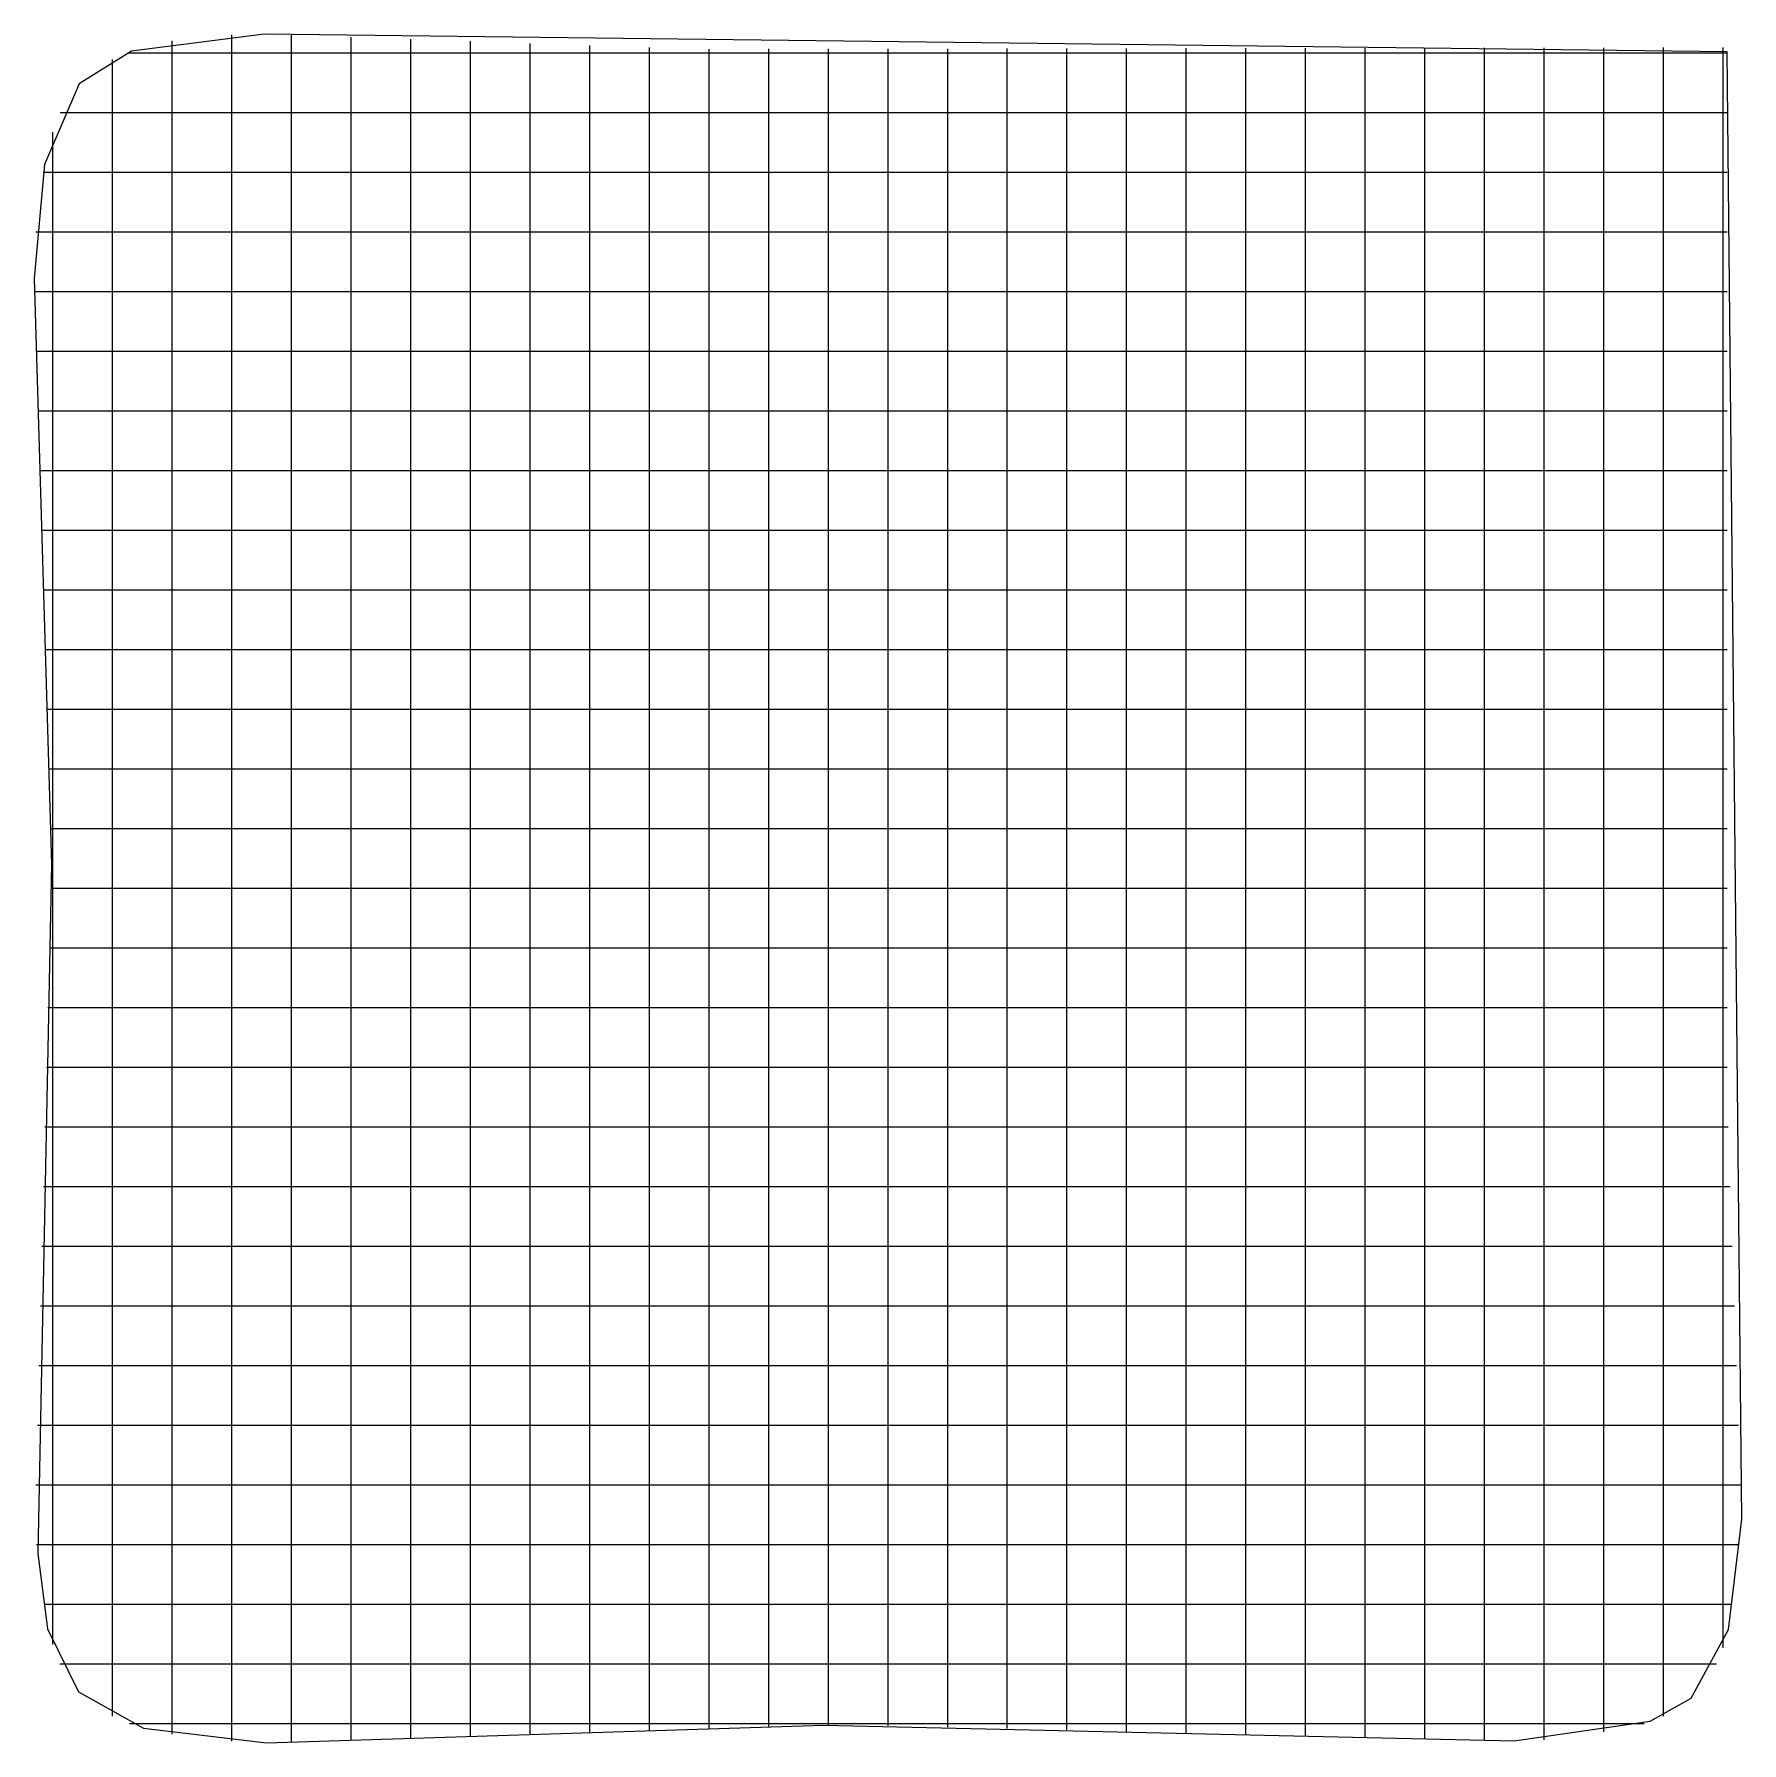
# Model space of a CAD drawing. Extents: x 0.4 to 14.7, y 0.4 to 14.7.
import ezdxf

# ---------------------------------------------------------------- set-up
doc = ezdxf.new("R2010")
doc.units = 0

msp = doc.modelspace()

# ---------------------------------------------------------------- linework, layer by layer
for p, q in [((2.364223, 14.749507), (1.251757, 14.605839)), ((2.364223, 14.749507), (1.251757, 14.605839)), ((14.62622, 14.60163), (2.364223, 14.749507)), ((14.62622, 14.60163), (2.364223, 14.749507)), ((1.251757, 14.605839), (0.812883, 14.334458)), ((1.251757, 14.605839), (0.812883, 14.334458)), ((1.592849, 14.582742), (1.592849, 14.695)), ((2.092849, 14.743), (2.092849, 14.744)), ((2.092849, 14.630742), (2.092849, 14.743)), ((2.092849, 13.75649), (2.092849, 14.630742)), ((2.592849, 14.629742), (2.592849, 14.742)), ((2.592849, 13.750484), (2.592849, 14.629742)), ((3.092849, 14.611742), (3.092849, 14.724)), ((3.092849, 13.753761), (3.092849, 14.611742)), ((3.592849, 14.594742), (3.592849, 14.707)), ((4.092849, 14.577368), (4.092849, 14.689626)), ((4.592849, 14.559742), (4.592849, 14.672)), ((5.092849, 14.542742), (5.092849, 14.655)), ((5.592849, 14.524742), (5.592849, 14.637)), ((6.092849, 14.512742), (6.092849, 14.625)), ((6.592849, 14.513742), (6.592849, 14.626)), ((7.092849, 14.514742), (7.092849, 14.627)), ((7.592849, 14.515742), (7.592849, 14.628)), ((8.092849, 14.515742), (8.092849, 14.628)), ((8.592849, 14.516742), (8.592849, 14.629)), ((9.092849, 14.517742), (9.092849, 14.63)), ((9.592849, 14.517742), (9.592849, 14.63)), ((10.092849, 14.518742), (10.092849, 14.631)), ((10.592849, 14.519742), (10.592849, 14.632)), ((11.092849, 14.520742), (11.092849, 14.633)), ((11.592849, 14.520742), (11.592849, 14.633)), ((12.092849, 14.521742), (12.092849, 14.634)), ((12.592849, 14.522742), (12.592849, 14.635)), ((13.092849, 14.523742), (13.092849, 14.635626)), ((13.592849, 14.523742), (13.592849, 14.636)), ((14.092849, 14.524742), (14.092849, 14.637)), ((14.592849, 14.525742), (14.592849, 14.638)), ((1.092849, 14.424368), (1.092849, 14.536626)), ((1.221, 14.592238), (1.333258, 14.592238)), ((1.221, 14.592238), (1.333258, 14.592238)), ((1.333258, 14.592238), (1.64929, 14.592238)), ((1.592849, 13.774826), (1.592849, 14.582742)), ((1.64929, 14.592238), (1.837032, 14.592238)), ((1.837032, 14.592238), (2.398323, 14.592238)), ((2.398323, 14.592238), (3.337032, 14.592238)), ((3.337032, 14.592238), (3.44929, 14.592238)), ((3.44929, 14.592238), (3.637032, 14.592238)), ((3.592849, 13.757413), (3.592849, 14.594742)), ((3.637032, 14.592238), (4.198323, 14.592238)), ((4.092849, 13.760065), (4.092849, 14.577368)), ((4.198323, 14.592238), (5.137032, 14.592238)), ((4.592849, 13.763716), (4.592849, 14.559742)), ((5.092849, 13.767368), (5.092849, 14.542742)), ((5.137032, 14.592238), (5.24929, 14.592238)), ((5.24929, 14.592238), (5.437032, 14.592238)), ((5.437032, 14.592238), (5.754348, 14.592238)), ((5.592849, 13.770645), (5.592849, 14.524742)), ((5.754348, 14.592238), (5.866606, 14.592238)), ((5.866606, 14.592238), (6.805316, 14.592238)), ((6.092849, 13.776168), (6.092849, 14.512742)), ((6.592849, 13.785929), (6.592849, 14.513742)), ((6.805316, 14.592238), (7.366606, 14.592238)), ((7.092849, 13.796316), (7.092849, 14.514742)), ((7.366606, 14.592238), (7.554348, 14.592238)), ((7.554348, 14.592238), (7.666606, 14.592238)), ((7.592849, 13.794187), (7.592849, 14.515742)), ((7.666606, 14.592238), (8.605316, 14.592238)), ((8.092849, 13.786677), (8.092849, 14.515742)), ((8.592849, 13.779542), (8.592849, 14.516742)), ((8.605316, 14.592238), (9.166606, 14.592238)), ((9.092849, 13.772406), (9.092849, 14.517742)), ((9.166606, 14.592238), (9.354348, 14.592238)), ((9.354348, 14.592238), (9.466606, 14.592238)), ((9.466606, 14.592238), (10.405316, 14.592238)), ((9.592849, 13.764897), (9.592849, 14.517742)), ((10.092849, 13.757761), (10.092849, 14.518742)), ((10.405316, 14.592238), (10.966606, 14.592238)), ((10.592849, 13.750626), (10.592849, 14.519742)), ((10.966606, 14.592238), (11.154348, 14.592238)), ((11.092849, 13.74349), (11.092849, 14.520742)), ((11.154348, 14.592238), (11.266606, 14.592238)), ((11.266606, 14.592238), (12.205316, 14.592238)), ((11.592849, 13.735981), (11.592849, 14.520742)), ((12.092849, 13.728845), (12.092849, 14.521742)), ((12.205316, 14.592238), (12.766606, 14.592238)), ((12.592849, 13.72171), (12.592849, 14.522742)), ((12.766606, 14.592238), (12.954348, 14.592238)), ((12.954348, 14.592238), (13.066606, 14.592238)), ((13.066606, 14.592238), (14.005316, 14.592238)), ((13.092849, 13.722084), (13.092849, 14.523742)), ((13.592849, 13.764639), (13.592849, 14.523742)), ((14.005316, 14.592238), (14.438258, 14.592238)), ((14.092849, 13.846994), (14.092849, 14.524742)), ((14.438258, 14.592238), (14.626, 14.592238)), ((14.592849, 14.205329), (14.592849, 14.525742)), ((14.74944, 2.305384), (14.62622, 14.60163)), ((14.74944, 2.305384), (14.62622, 14.60163)), ((0.812883, 14.334458), (0.522173, 13.656979)), ((0.812883, 14.334458), (0.522173, 13.656979)), ((1.092849, 13.8092), (1.092849, 14.424368)), ((14.592849, 14.018213), (14.592849, 14.205329)), ((0.654, 14.092238), (0.766258, 14.092238)), ((0.654, 14.092238), (0.766258, 14.092238)), ((0.766258, 14.092238), (1.437123, 14.092238)), ((1.437123, 14.092238), (1.998413, 14.092238)), ((1.998413, 14.092238), (2.186155, 14.092238)), ((2.186155, 14.092238), (2.298413, 14.092238)), ((2.298413, 14.092238), (3.237123, 14.092238)), ((3.237123, 14.092238), (3.798413, 14.092238)), ((3.798413, 14.092238), (3.986155, 14.092238)), ((3.986155, 14.092238), (4.098413, 14.092238)), ((4.098413, 14.092238), (5.037123, 14.092238)), ((5.037123, 14.092238), (5.598413, 14.092238)), ((5.598413, 14.092238), (5.786155, 14.092238)), ((5.786155, 14.092238), (5.898413, 14.092238)), ((5.898413, 14.092238), (6.837123, 14.092238)), ((6.837123, 14.092238), (7.398413, 14.092238)), ((7.398413, 14.092238), (7.586155, 14.092238)), ((7.586155, 14.092238), (7.698413, 14.092238)), ((7.698413, 14.092238), (8.637123, 14.092238)), ((8.637123, 14.092238), (9.198413, 14.092238)), ((9.198413, 14.092238), (9.386155, 14.092238)), ((9.386155, 14.092238), (9.498413, 14.092238)), ((9.498413, 14.092238), (10.437123, 14.092238)), ((10.437123, 14.092238), (10.998413, 14.092238)), ((10.998413, 14.092238), (11.186155, 14.092238)), ((11.186155, 14.092238), (11.298413, 14.092238)), ((11.298413, 14.092238), (12.237123, 14.092238)), ((12.237123, 14.092238), (12.798413, 14.092238)), ((12.798413, 14.092238), (12.986155, 14.092238)), ((12.986155, 14.092238), (13.098413, 14.092238)), ((13.098413, 14.092238), (14.037123, 14.092238)), ((14.037123, 14.092238), (14.438258, 14.092238)), ((14.438258, 14.092238), (14.626, 14.092238)), ((0.592849, 13.88208), (0.592849, 13.929)), ((14.592849, 13.456923), (14.592849, 14.018213)), ((0.592849, 13.769761), (0.592849, 13.88208)), ((0.592849, 12.831097), (0.592849, 13.769761)), ((1.092849, 13.24791), (1.092849, 13.8092)), ((1.592849, 13.213535), (1.592849, 13.774826)), ((2.092849, 13.1952), (2.092849, 13.75649)), ((2.592849, 13.188819), (2.592849, 13.750484)), ((3.092849, 13.192471), (3.092849, 13.753761)), ((3.592849, 13.196123), (3.592849, 13.757413)), ((4.092849, 13.198774), (4.092849, 13.760065)), ((4.592849, 13.202426), (4.592849, 13.763716)), ((5.092849, 13.206077), (5.092849, 13.767368)), ((5.592849, 13.209355), (5.592849, 13.770645)), ((6.092849, 13.214877), (6.092849, 13.776168)), ((6.592849, 13.224639), (6.592849, 13.785929)), ((7.092849, 13.235026), (7.092849, 13.796316)), ((7.592849, 13.232523), (7.592849, 13.794187)), ((8.092849, 13.225387), (8.092849, 13.786677)), ((8.592849, 13.218252), (8.592849, 13.779542)), ((9.092849, 13.211116), (9.092849, 13.772406)), ((9.592849, 13.203606), (9.592849, 13.764897)), ((10.092849, 13.196471), (10.092849, 13.757761)), ((10.592849, 13.189335), (10.592849, 13.750626)), ((13.592849, 13.203348), (13.592849, 13.764639)), ((14.092849, 13.285703), (14.092849, 13.846994)), ((0.522173, 13.656979), (0.435767, 12.70211)), ((0.522173, 13.656979), (0.435767, 12.70211)), ((11.092849, 13.181826), (11.092849, 13.74349)), ((11.592849, 13.17469), (11.592849, 13.735981)), ((12.092849, 13.167555), (12.092849, 13.728845)), ((12.592849, 13.160419), (12.592849, 13.72171)), ((13.092849, 13.160419), (13.092849, 13.722084)), ((0.511, 13.592238), (0.623258, 13.592238)), ((0.511, 13.592238), (0.623258, 13.592238)), ((0.623258, 13.592238), (1.383613, 13.592238)), ((1.383613, 13.592238), (1.944903, 13.592238)), ((1.944903, 13.592238), (2.132645, 13.592238)), ((2.132645, 13.592238), (2.244903, 13.592238)), ((2.244903, 13.592238), (3.183613, 13.592238)), ((3.183613, 13.592238), (3.744903, 13.592238)), ((3.744903, 13.592238), (3.932645, 13.592238)), ((3.932645, 13.592238), (4.044903, 13.592238)), ((4.044903, 13.592238), (4.983613, 13.592238)), ((4.983613, 13.592238), (5.544903, 13.592238)), ((5.544903, 13.592238), (5.732645, 13.592238)), ((5.732645, 13.592238), (5.844903, 13.592238)), ((5.844903, 13.592238), (6.783613, 13.592238)), ((6.783613, 13.592238), (7.344903, 13.592238)), ((7.344903, 13.592238), (7.532645, 13.592238)), ((7.532645, 13.592238), (7.644903, 13.592238)), ((7.644903, 13.592238), (8.583613, 13.592238)), ((8.583613, 13.592238), (9.144903, 13.592238)), ((9.144903, 13.592238), (9.332645, 13.592238)), ((9.332645, 13.592238), (9.444903, 13.592238)), ((9.444903, 13.592238), (10.383613, 13.592238)), ((10.383613, 13.592238), (10.944903, 13.592238)), ((10.944903, 13.592238), (11.132645, 13.592238)), ((11.132645, 13.592238), (11.244903, 13.592238)), ((11.244903, 13.592238), (12.183613, 13.592238)), ((12.183613, 13.592238), (12.744903, 13.592238)), ((12.744903, 13.592238), (12.932645, 13.592238)), ((12.932645, 13.592238), (13.044903, 13.592238)), ((13.044903, 13.592238), (13.983613, 13.592238)), ((13.983613, 13.592238), (14.438258, 13.592238)), ((14.438258, 13.592238), (14.626, 13.592238)), ((14.592849, 12.517587), (14.592849, 13.456923)), ((1.092849, 13.060168), (1.092849, 13.24791)), ((1.592849, 13.025794), (1.592849, 13.213535)), ((2.092849, 13.008084), (2.092849, 13.1952)), ((2.592849, 13.001077), (2.592849, 13.188819)), ((3.092849, 13.004729), (3.092849, 13.192471)), ((3.592849, 13.008381), (3.592849, 13.196123)), ((4.092849, 13.011658), (4.092849, 13.198774)), ((4.592849, 13.014684), (4.592849, 13.202426)), ((5.092849, 13.018335), (5.092849, 13.206077)), ((5.592849, 13.021613), (5.592849, 13.209355)), ((6.092849, 13.027135), (6.092849, 13.214877)), ((6.592849, 13.037523), (6.592849, 13.224639)), ((7.092849, 13.047284), (7.092849, 13.235026)), ((7.592849, 13.044781), (7.592849, 13.232523)), ((8.092849, 13.037645), (8.092849, 13.225387)), ((8.592849, 13.03051), (8.592849, 13.218252)), ((9.092849, 13.023374), (9.092849, 13.211116)), ((9.592849, 13.015865), (9.592849, 13.203606)), ((10.092849, 13.008729), (10.092849, 13.196471)), ((10.592849, 13.001594), (10.592849, 13.189335)), ((11.092849, 12.994084), (11.092849, 13.181826)), ((11.592849, 12.986948), (11.592849, 13.17469)), ((13.592849, 13.015606), (13.592849, 13.203348)), ((14.092849, 13.097961), (14.092849, 13.285703)), ((0.451, 13.092238), (0.563258, 13.092238)), ((0.451, 13.092238), (0.563258, 13.092238)), ((0.563258, 13.092238), (1.361161, 13.092238)), ((1.092849, 12.94791), (1.092849, 13.060168)), ((1.361161, 13.092238), (1.922452, 13.092238)), ((1.922452, 13.092238), (2.110194, 13.092238)), ((2.110194, 13.092238), (2.222452, 13.092238)), ((2.222452, 13.092238), (3.161161, 13.092238)), ((3.161161, 13.092238), (3.722452, 13.092238)), ((3.722452, 13.092238), (3.910194, 13.092238)), ((3.910194, 13.092238), (4.022452, 13.092238)), ((4.022452, 13.092238), (4.961161, 13.092238)), ((4.961161, 13.092238), (5.522452, 13.092238)), ((5.522452, 13.092238), (5.710194, 13.092238)), ((5.710194, 13.092238), (5.822452, 13.092238)), ((5.822452, 13.092238), (6.761161, 13.092238)), ((6.592849, 12.925265), (6.592849, 13.037523)), ((6.761161, 13.092238), (7.322452, 13.092238)), ((7.092849, 12.935026), (7.092849, 13.047284)), ((7.322452, 13.092238), (7.510194, 13.092238)), ((7.510194, 13.092238), (7.622452, 13.092238)), ((7.592849, 12.932897), (7.592849, 13.044781)), ((7.622452, 13.092238), (8.561161, 13.092238)), ((8.092849, 12.925387), (8.092849, 13.037645)), ((8.561161, 13.092238), (9.122452, 13.092238)), ((8.592849, 12.918252), (8.592849, 13.03051)), ((9.122452, 13.092238), (9.310194, 13.092238)), ((9.310194, 13.092238), (9.422452, 13.092238)), ((9.422452, 13.092238), (10.361161, 13.092238)), ((10.361161, 13.092238), (10.922452, 13.092238)), ((10.922452, 13.092238), (11.110194, 13.092238)), ((11.110194, 13.092238), (11.222452, 13.092238)), ((11.222452, 13.092238), (12.161161, 13.092238)), ((12.092849, 12.979813), (12.092849, 13.167555)), ((12.161161, 13.092238), (12.722452, 13.092238)), ((12.592849, 12.972677), (12.592849, 13.160419)), ((12.722452, 13.092238), (12.910194, 13.092238)), ((12.910194, 13.092238), (13.022452, 13.092238)), ((13.022452, 13.092238), (13.961161, 13.092238)), ((13.092849, 12.972677), (13.092849, 13.160419)), ((13.961161, 13.092238), (14.438258, 13.092238)), ((14.092849, 12.985703), (14.092849, 13.097961)), ((14.438258, 13.092238), (14.626, 13.092238)), ((1.092849, 12.0092), (1.092849, 12.94791)), ((1.592849, 12.913535), (1.592849, 13.025794)), ((1.592849, 11.974826), (1.592849, 12.913535)), ((2.092849, 12.895826), (2.092849, 13.008084)), ((2.092849, 11.95649), (2.092849, 12.895826)), ((2.592849, 12.889194), (2.592849, 13.001077)), ((2.592849, 11.950484), (2.592849, 12.889194)), ((3.092849, 12.892471), (3.092849, 13.004729)), ((3.092849, 11.953761), (3.092849, 12.892471)), ((3.592849, 12.896123), (3.592849, 13.008381)), ((3.592849, 11.957413), (3.592849, 12.896123)), ((4.092849, 12.8994), (4.092849, 13.011658)), ((4.092849, 11.960065), (4.092849, 12.8994)), ((4.592849, 12.902426), (4.592849, 13.014684)), ((4.592849, 11.963716), (4.592849, 12.902426)), ((5.092849, 12.906077), (5.092849, 13.018335)), ((5.092849, 11.967368), (5.092849, 12.906077)), ((5.592849, 12.909355), (5.592849, 13.021613)), ((5.592849, 11.970645), (5.592849, 12.909355)), ((6.092849, 12.914877), (6.092849, 13.027135)), ((6.092849, 11.976168), (6.092849, 12.914877)), ((6.592849, 11.985929), (6.592849, 12.925265)), ((7.092849, 11.996316), (7.092849, 12.935026)), ((7.592849, 11.994187), (7.592849, 12.932897)), ((8.092849, 11.986677), (8.092849, 12.925387)), ((8.592849, 11.979542), (8.592849, 12.918252)), ((9.092849, 12.911116), (9.092849, 13.023374)), ((9.092849, 11.972406), (9.092849, 12.911116)), ((9.592849, 12.903606), (9.592849, 13.015865)), ((9.592849, 11.964897), (9.592849, 12.903606)), ((10.092849, 12.896471), (10.092849, 13.008729)), ((10.092849, 11.957761), (10.092849, 12.896471)), ((10.592849, 12.889335), (10.592849, 13.001594)), ((10.592849, 11.950626), (10.592849, 12.889335)), ((11.092849, 12.8822), (11.092849, 12.994084)), ((11.592849, 12.87469), (11.592849, 12.986948)), ((12.092849, 12.867555), (12.092849, 12.979813)), ((12.592849, 12.860419), (12.592849, 12.972677)), ((13.092849, 12.860794), (13.092849, 12.972677)), ((13.592849, 12.903348), (13.592849, 13.015606)), ((13.592849, 11.964639), (13.592849, 12.903348)), ((14.092849, 12.046994), (14.092849, 12.985703)), ((0.592849, 12.269806), (0.592849, 12.831097)), ((11.092849, 11.94349), (11.092849, 12.8822)), ((11.592849, 11.935981), (11.592849, 12.87469)), ((12.092849, 11.928845), (12.092849, 12.867555)), ((12.592849, 11.92171), (12.592849, 12.860419)), ((13.092849, 11.922084), (13.092849, 12.860794)), ((0.435767, 12.70211), (0.581675, 7.795501)), ((0.435767, 12.70211), (0.581675, 7.795501)), ((0.438, 12.592238), (0.550258, 12.592238)), ((0.438, 12.592238), (0.550258, 12.592238)), ((0.550258, 12.592238), (1.356297, 12.592238)), ((1.356297, 12.592238), (1.917587, 12.592238)), ((1.917587, 12.592238), (2.105329, 12.592238)), ((2.105329, 12.592238), (2.217587, 12.592238)), ((2.217587, 12.592238), (3.156297, 12.592238)), ((3.156297, 12.592238), (3.717587, 12.592238)), ((3.717587, 12.592238), (3.905329, 12.592238)), ((3.905329, 12.592238), (4.017587, 12.592238)), ((4.017587, 12.592238), (4.956297, 12.592238)), ((4.956297, 12.592238), (5.517587, 12.592238)), ((5.517587, 12.592238), (5.705329, 12.592238)), ((5.705329, 12.592238), (5.817587, 12.592238)), ((5.817587, 12.592238), (6.756297, 12.592238)), ((6.756297, 12.592238), (7.317587, 12.592238)), ((7.317587, 12.592238), (7.505329, 12.592238)), ((7.505329, 12.592238), (7.617587, 12.592238)), ((7.617587, 12.592238), (8.556297, 12.592238)), ((8.556297, 12.592238), (9.117587, 12.592238)), ((9.117587, 12.592238), (9.305329, 12.592238)), ((9.305329, 12.592238), (9.417587, 12.592238)), ((9.417587, 12.592238), (10.356297, 12.592238)), ((10.356297, 12.592238), (10.917587, 12.592238)), ((10.917587, 12.592238), (11.105329, 12.592238)), ((11.105329, 12.592238), (11.217587, 12.592238)), ((11.217587, 12.592238), (12.156297, 12.592238)), ((12.156297, 12.592238), (12.717587, 12.592238)), ((12.717587, 12.592238), (12.905329, 12.592238)), ((12.905329, 12.592238), (13.017587, 12.592238)), ((13.017587, 12.592238), (13.956297, 12.592238)), ((13.956297, 12.592238), (14.438258, 12.592238)), ((14.438258, 12.592238), (14.626, 12.592238)), ((14.592849, 12.405329), (14.592849, 12.517587)), ((14.592849, 12.218213), (14.592849, 12.405329)), ((0.592849, 12.082065), (0.592849, 12.269806)), ((14.592849, 11.656923), (14.592849, 12.218213)), ((0.453, 12.092238), (0.565258, 12.092238)), ((0.453, 12.092238), (0.565258, 12.092238)), ((0.565258, 12.092238), (1.36191, 12.092238)), ((0.592849, 11.969806), (0.592849, 12.082065)), ((1.36191, 12.092238), (1.9232, 12.092238)), ((1.9232, 12.092238), (2.110942, 12.092238)), ((2.110942, 12.092238), (2.2232, 12.092238)), ((2.2232, 12.092238), (3.16191, 12.092238)), ((3.16191, 12.092238), (3.7232, 12.092238)), ((3.7232, 12.092238), (3.910942, 12.092238)), ((3.910942, 12.092238), (4.0232, 12.092238)), ((4.0232, 12.092238), (4.96191, 12.092238)), ((4.96191, 12.092238), (5.5232, 12.092238)), ((5.5232, 12.092238), (5.710942, 12.092238)), ((5.710942, 12.092238), (5.8232, 12.092238)), ((5.8232, 12.092238), (6.76191, 12.092238)), ((6.76191, 12.092238), (7.3232, 12.092238)), ((7.3232, 12.092238), (7.510942, 12.092238)), ((7.510942, 12.092238), (7.6232, 12.092238)), ((7.6232, 12.092238), (8.56191, 12.092238)), ((8.56191, 12.092238), (9.1232, 12.092238)), ((9.1232, 12.092238), (9.310942, 12.092238)), ((9.310942, 12.092238), (9.4232, 12.092238)), ((9.4232, 12.092238), (10.36191, 12.092238)), ((10.36191, 12.092238), (10.9232, 12.092238)), ((10.9232, 12.092238), (11.110942, 12.092238)), ((11.110942, 12.092238), (11.2232, 12.092238)), ((11.2232, 12.092238), (12.16191, 12.092238)), ((12.16191, 12.092238), (12.7232, 12.092238)), ((12.7232, 12.092238), (12.910942, 12.092238)), ((12.910942, 12.092238), (13.0232, 12.092238)), ((13.0232, 12.092238), (13.96191, 12.092238)), ((13.96191, 12.092238), (14.438258, 12.092238)), ((14.092849, 11.485703), (14.092849, 12.046994)), ((14.438258, 12.092238), (14.626, 12.092238)), ((0.592849, 11.031097), (0.592849, 11.969806)), ((1.092849, 11.44791), (1.092849, 12.0092)), ((1.592849, 11.413535), (1.592849, 11.974826)), ((2.092849, 11.3952), (2.092849, 11.95649)), ((2.592849, 11.388819), (2.592849, 11.950484)), ((3.092849, 11.392471), (3.092849, 11.953761)), ((3.592849, 11.396123), (3.592849, 11.957413)), ((4.092849, 11.398774), (4.092849, 11.960065)), ((4.592849, 11.402426), (4.592849, 11.963716)), ((5.092849, 11.406077), (5.092849, 11.967368)), ((5.592849, 11.409355), (5.592849, 11.970645)), ((6.092849, 11.414877), (6.092849, 11.976168)), ((6.592849, 11.424639), (6.592849, 11.985929)), ((7.092849, 11.435026), (7.092849, 11.996316)), ((7.592849, 11.432523), (7.592849, 11.994187)), ((8.092849, 11.425387), (8.092849, 11.986677)), ((8.592849, 11.418252), (8.592849, 11.979542)), ((9.092849, 11.411116), (9.092849, 11.972406)), ((9.592849, 11.403606), (9.592849, 11.964897)), ((10.092849, 11.396471), (10.092849, 11.957761)), ((10.592849, 11.389335), (10.592849, 11.950626)), ((11.092849, 11.381826), (11.092849, 11.94349)), ((11.592849, 11.37469), (11.592849, 11.935981)), ((12.092849, 11.367555), (12.092849, 11.928845)), ((12.592849, 11.360419), (12.592849, 11.92171)), ((13.092849, 11.360419), (13.092849, 11.922084)), ((13.592849, 11.403348), (13.592849, 11.964639)), ((14.592849, 10.717587), (14.592849, 11.656923)), ((0.468, 11.592238), (0.580258, 11.592238)), ((0.468, 11.592238), (0.580258, 11.592238)), ((0.580258, 11.592238), (1.367523, 11.592238)), ((1.367523, 11.592238), (1.928813, 11.592238)), ((1.928813, 11.592238), (2.116555, 11.592238)), ((2.116555, 11.592238), (2.228813, 11.592238)), ((2.228813, 11.592238), (3.167523, 11.592238)), ((3.167523, 11.592238), (3.728813, 11.592238)), ((3.728813, 11.592238), (3.916555, 11.592238)), ((3.916555, 11.592238), (4.028813, 11.592238)), ((4.028813, 11.592238), (4.967523, 11.592238)), ((4.967523, 11.592238), (5.528813, 11.592238)), ((5.528813, 11.592238), (5.716555, 11.592238)), ((5.716555, 11.592238), (5.828813, 11.592238)), ((5.828813, 11.592238), (6.767523, 11.592238)), ((6.767523, 11.592238), (7.328813, 11.592238)), ((7.328813, 11.592238), (7.516555, 11.592238)), ((7.516555, 11.592238), (7.628813, 11.592238)), ((7.628813, 11.592238), (8.567523, 11.592238)), ((8.567523, 11.592238), (9.128813, 11.592238)), ((9.128813, 11.592238), (9.316555, 11.592238)), ((9.316555, 11.592238), (9.428813, 11.592238)), ((9.428813, 11.592238), (10.367523, 11.592238)), ((10.367523, 11.592238), (10.928813, 11.592238)), ((10.928813, 11.592238), (11.116555, 11.592238)), ((11.116555, 11.592238), (11.228813, 11.592238)), ((11.228813, 11.592238), (12.167523, 11.592238)), ((12.167523, 11.592238), (12.728813, 11.592238)), ((12.728813, 11.592238), (12.916555, 11.592238)), ((12.916555, 11.592238), (13.028813, 11.592238)), ((13.028813, 11.592238), (13.967523, 11.592238)), ((13.967523, 11.592238), (14.438258, 11.592238)), ((14.092849, 11.297961), (14.092849, 11.485703)), ((14.438258, 11.592238), (14.626, 11.592238)), ((1.092849, 11.260168), (1.092849, 11.44791)), ((1.592849, 11.225794), (1.592849, 11.413535)), ((2.092849, 11.208084), (2.092849, 11.3952)), ((2.592849, 11.201077), (2.592849, 11.388819)), ((3.092849, 11.204729), (3.092849, 11.392471)), ((3.592849, 11.208381), (3.592849, 11.396123)), ((4.092849, 11.211658), (4.092849, 11.398774)), ((4.592849, 11.214684), (4.592849, 11.402426)), ((5.092849, 11.218335), (5.092849, 11.406077)), ((5.592849, 11.221613), (5.592849, 11.409355)), ((6.092849, 11.227135), (6.092849, 11.414877)), ((6.592849, 11.237523), (6.592849, 11.424639)), ((7.092849, 11.247284), (7.092849, 11.435026)), ((7.592849, 11.244781), (7.592849, 11.432523)), ((8.092849, 11.237645), (8.092849, 11.425387)), ((8.592849, 11.23051), (8.592849, 11.418252)), ((9.092849, 11.223374), (9.092849, 11.411116)), ((9.592849, 11.215865), (9.592849, 11.403606)), ((10.092849, 11.208729), (10.092849, 11.396471)), ((10.592849, 11.201594), (10.592849, 11.389335)), ((11.092849, 11.194084), (11.092849, 11.381826)), ((11.592849, 11.186948), (11.592849, 11.37469)), ((12.092849, 11.179813), (12.092849, 11.367555)), ((12.592849, 11.172677), (12.592849, 11.360419)), ((13.092849, 11.172677), (13.092849, 11.360419)), ((13.592849, 11.215606), (13.592849, 11.403348)), ((1.092849, 11.14791), (1.092849, 11.260168)), ((1.592849, 11.113535), (1.592849, 11.225794)), ((2.092849, 11.095826), (2.092849, 11.208084)), ((2.592849, 11.089194), (2.592849, 11.201077)), ((3.092849, 11.092471), (3.092849, 11.204729)), ((3.592849, 11.096123), (3.592849, 11.208381)), ((4.092849, 11.0994), (4.092849, 11.211658)), ((4.592849, 11.102426), (4.592849, 11.214684)), ((5.092849, 11.106077), (5.092849, 11.218335)), ((5.592849, 11.109355), (5.592849, 11.221613)), ((6.092849, 11.114877), (6.092849, 11.227135)), ((6.592849, 11.125265), (6.592849, 11.237523)), ((7.092849, 11.135026), (7.092849, 11.247284)), ((7.592849, 11.132897), (7.592849, 11.244781)), ((8.092849, 11.125387), (8.092849, 11.237645)), ((8.592849, 11.118252), (8.592849, 11.23051)), ((9.092849, 11.111116), (9.092849, 11.223374)), ((9.592849, 11.103606), (9.592849, 11.215865)), ((10.092849, 11.096471), (10.092849, 11.208729)), ((10.592849, 11.089335), (10.592849, 11.201594)), ((11.092849, 11.0822), (11.092849, 11.194084)), ((11.592849, 11.07469), (11.592849, 11.186948)), ((12.092849, 11.067555), (12.092849, 11.179813)), ((12.592849, 11.060419), (12.592849, 11.172677)), ((13.092849, 11.060794), (13.092849, 11.172677)), ((13.592849, 11.103348), (13.592849, 11.215606)), ((14.092849, 11.185703), (14.092849, 11.297961)), ((14.092849, 10.246994), (14.092849, 11.185703)), ((0.484, 11.092238), (0.596258, 11.092238)), ((0.484, 11.092238), (0.596258, 11.092238)), ((0.592849, 10.469806), (0.592849, 11.031097)), ((0.596258, 11.092238), (1.37351, 11.092238)), ((1.092849, 10.2092), (1.092849, 11.14791)), ((1.37351, 11.092238), (1.9348, 11.092238)), ((1.592849, 10.174826), (1.592849, 11.113535)), ((1.9348, 11.092238), (2.122542, 11.092238)), ((2.092849, 10.15649), (2.092849, 11.095826)), ((2.122542, 11.092238), (2.2348, 11.092238)), ((2.2348, 11.092238), (3.17351, 11.092238)), ((2.592849, 10.150484), (2.592849, 11.089194)), ((3.092849, 10.153761), (3.092849, 11.092471)), ((3.17351, 11.092238), (3.7348, 11.092238)), ((3.592849, 10.157413), (3.592849, 11.096123)), ((3.7348, 11.092238), (3.922542, 11.092238)), ((3.922542, 11.092238), (4.0348, 11.092238)), ((4.0348, 11.092238), (4.97351, 11.092238)), ((4.092849, 10.160065), (4.092849, 11.0994)), ((4.592849, 10.163716), (4.592849, 11.102426)), ((4.97351, 11.092238), (5.5348, 11.092238)), ((5.092849, 10.167368), (5.092849, 11.106077)), ((5.5348, 11.092238), (5.722542, 11.092238)), ((5.592849, 10.170645), (5.592849, 11.109355)), ((5.722542, 11.092238), (5.8348, 11.092238)), ((5.8348, 11.092238), (6.77351, 11.092238)), ((6.092849, 10.176168), (6.092849, 11.114877)), ((6.592849, 10.185929), (6.592849, 11.125265)), ((6.77351, 11.092238), (7.3348, 11.092238)), ((7.092849, 10.196316), (7.092849, 11.135026)), ((7.3348, 11.092238), (7.522542, 11.092238)), ((7.522542, 11.092238), (7.6348, 11.092238)), ((7.592849, 10.194187), (7.592849, 11.132897)), ((7.6348, 11.092238), (8.57351, 11.092238)), ((8.092849, 10.186677), (8.092849, 11.125387)), ((8.57351, 11.092238), (9.1348, 11.092238)), ((8.592849, 10.179542), (8.592849, 11.118252)), ((9.092849, 10.172406), (9.092849, 11.111116)), ((9.1348, 11.092238), (9.322542, 11.092238)), ((9.322542, 11.092238), (9.4348, 11.092238)), ((9.4348, 11.092238), (10.37351, 11.092238)), ((9.592849, 10.164897), (9.592849, 11.103606)), ((10.092849, 10.157761), (10.092849, 11.096471)), ((10.37351, 11.092238), (10.9348, 11.092238)), ((10.592849, 10.150626), (10.592849, 11.089335)), ((10.9348, 11.092238), (11.122542, 11.092238)), ((11.092849, 10.14349), (11.092849, 11.0822)), ((11.122542, 11.092238), (11.2348, 11.092238)), ((11.2348, 11.092238), (12.17351, 11.092238)), ((11.592849, 10.135981), (11.592849, 11.07469)), ((12.092849, 10.128845), (12.092849, 11.067555)), ((12.17351, 11.092238), (12.7348, 11.092238)), ((12.592849, 10.12171), (12.592849, 11.060419)), ((12.7348, 11.092238), (12.922542, 11.092238)), ((12.922542, 11.092238), (13.0348, 11.092238)), ((13.0348, 11.092238), (13.97351, 11.092238)), ((13.092849, 10.122084), (13.092849, 11.060794)), ((13.592849, 10.164639), (13.592849, 11.103348)), ((13.97351, 11.092238), (14.438258, 11.092238)), ((14.438258, 11.092238), (14.626, 11.092238)), ((14.592849, 10.605329), (14.592849, 10.717587)), ((14.592849, 10.418213), (14.592849, 10.605329)), ((0.499, 10.592238), (0.611258, 10.592238)), ((0.499, 10.592238), (0.611258, 10.592238)), ((0.592849, 10.282065), (0.592849, 10.469806)), ((0.611258, 10.592238), (1.379123, 10.592238)), ((1.379123, 10.592238), (1.940413, 10.592238)), ((1.940413, 10.592238), (2.128155, 10.592238)), ((2.128155, 10.592238), (2.240413, 10.592238)), ((2.240413, 10.592238), (3.179123, 10.592238)), ((3.179123, 10.592238), (3.740413, 10.592238)), ((3.740413, 10.592238), (3.928155, 10.592238)), ((3.928155, 10.592238), (4.040413, 10.592238)), ((4.040413, 10.592238), (4.979123, 10.592238)), ((4.979123, 10.592238), (5.540413, 10.592238)), ((5.540413, 10.592238), (5.728155, 10.592238)), ((5.728155, 10.592238), (5.840413, 10.592238)), ((5.840413, 10.592238), (6.779123, 10.592238)), ((6.779123, 10.592238), (7.340413, 10.592238)), ((7.340413, 10.592238), (7.528155, 10.592238)), ((7.528155, 10.592238), (7.640413, 10.592238)), ((7.640413, 10.592238), (8.579123, 10.592238)), ((8.579123, 10.592238), (9.140413, 10.592238)), ((9.140413, 10.592238), (9.328155, 10.592238)), ((9.328155, 10.592238), (9.440413, 10.592238)), ((9.440413, 10.592238), (10.379123, 10.592238)), ((10.379123, 10.592238), (10.940413, 10.592238)), ((10.940413, 10.592238), (11.128155, 10.592238)), ((11.128155, 10.592238), (11.240413, 10.592238)), ((11.240413, 10.592238), (12.179123, 10.592238)), ((12.179123, 10.592238), (12.740413, 10.592238)), ((12.740413, 10.592238), (12.928155, 10.592238)), ((12.928155, 10.592238), (13.040413, 10.592238)), ((13.040413, 10.592238), (13.979123, 10.592238)), ((13.979123, 10.592238), (14.438258, 10.592238)), ((14.438258, 10.592238), (14.626, 10.592238)), ((14.592849, 9.856923), (14.592849, 10.418213)), ((0.592849, 10.169806), (0.592849, 10.282065)), ((0.592849, 9.231097), (0.592849, 10.169806)), ((1.092849, 9.64791), (1.092849, 10.2092)), ((1.592849, 9.613535), (1.592849, 10.174826)), ((5.092849, 9.606077), (5.092849, 10.167368)), ((5.592849, 9.609355), (5.592849, 10.170645)), ((6.092849, 9.614877), (6.092849, 10.176168)), ((6.592849, 9.624639), (6.592849, 10.185929)), ((7.092849, 9.635026), (7.092849, 10.196316)), ((7.592849, 9.632523), (7.592849, 10.194187)), ((8.092849, 9.625387), (8.092849, 10.186677)), ((8.592849, 9.618252), (8.592849, 10.179542)), ((9.092849, 9.611116), (9.092849, 10.172406)), ((14.092849, 9.685703), (14.092849, 10.246994)), ((0.514, 10.092238), (0.626258, 10.092238)), ((0.514, 10.092238), (0.626258, 10.092238)), ((0.626258, 10.092238), (1.384735, 10.092238)), ((1.384735, 10.092238), (1.946026, 10.092238)), ((1.946026, 10.092238), (2.133768, 10.092238)), ((2.092849, 9.5952), (2.092849, 10.15649)), ((2.133768, 10.092238), (2.246026, 10.092238)), ((2.246026, 10.092238), (3.184735, 10.092238)), ((2.592849, 9.588819), (2.592849, 10.150484)), ((3.092849, 9.592471), (3.092849, 10.153761)), ((3.184735, 10.092238), (3.746026, 10.092238)), ((3.592849, 9.596123), (3.592849, 10.157413)), ((3.746026, 10.092238), (3.933768, 10.092238)), ((3.933768, 10.092238), (4.046026, 10.092238)), ((4.046026, 10.092238), (4.984735, 10.092238)), ((4.092849, 9.598774), (4.092849, 10.160065)), ((4.592849, 9.602426), (4.592849, 10.163716)), ((4.984735, 10.092238), (5.546026, 10.092238)), ((5.546026, 10.092238), (5.733768, 10.092238)), ((5.733768, 10.092238), (5.846026, 10.092238)), ((5.846026, 10.092238), (6.784735, 10.092238)), ((6.784735, 10.092238), (7.346026, 10.092238)), ((7.346026, 10.092238), (7.533768, 10.092238)), ((7.533768, 10.092238), (7.646026, 10.092238)), ((7.646026, 10.092238), (8.584735, 10.092238)), ((8.584735, 10.092238), (9.146026, 10.092238)), ((9.146026, 10.092238), (9.333768, 10.092238)), ((9.333768, 10.092238), (9.446026, 10.092238)), ((9.446026, 10.092238), (10.384735, 10.092238)), ((9.592849, 9.603606), (9.592849, 10.164897)), ((10.092849, 9.596471), (10.092849, 10.157761)), ((10.384735, 10.092238), (10.946026, 10.092238)), ((10.592849, 9.589335), (10.592849, 10.150626)), ((10.946026, 10.092238), (11.133768, 10.092238)), ((11.092849, 9.581826), (11.092849, 10.14349)), ((11.133768, 10.092238), (11.246026, 10.092238)), ((11.246026, 10.092238), (12.184735, 10.092238)), ((11.592849, 9.57469), (11.592849, 10.135981)), ((12.092849, 9.567555), (12.092849, 10.128845)), ((12.184735, 10.092238), (12.746026, 10.092238)), ((12.592849, 9.560419), (12.592849, 10.12171)), ((12.746026, 10.092238), (12.933768, 10.092238)), ((12.933768, 10.092238), (13.046026, 10.092238)), ((13.046026, 10.092238), (13.984735, 10.092238)), ((13.092849, 9.560419), (13.092849, 10.122084)), ((13.592849, 9.603348), (13.592849, 10.164639)), ((13.984735, 10.092238), (14.438258, 10.092238)), ((14.438258, 10.092238), (14.626, 10.092238)), ((14.592849, 8.917587), (14.592849, 9.856923)), ((1.092849, 9.460168), (1.092849, 9.64791)), ((1.592849, 9.425794), (1.592849, 9.613535)), ((2.092849, 9.408084), (2.092849, 9.5952)), ((3.592849, 9.408381), (3.592849, 9.596123)), ((4.092849, 9.411658), (4.092849, 9.598774)), ((4.592849, 9.414684), (4.592849, 9.602426)), ((5.092849, 9.418335), (5.092849, 9.606077)), ((5.592849, 9.421613), (5.592849, 9.609355)), ((6.092849, 9.427135), (6.092849, 9.614877)), ((6.592849, 9.437523), (6.592849, 9.624639)), ((7.092849, 9.447284), (7.092849, 9.635026)), ((7.592849, 9.444781), (7.592849, 9.632523)), ((8.092849, 9.437645), (8.092849, 9.625387)), ((8.592849, 9.43051), (8.592849, 9.618252)), ((9.092849, 9.423374), (9.092849, 9.611116)), ((9.592849, 9.415865), (9.592849, 9.603606)), ((10.092849, 9.408729), (10.092849, 9.596471)), ((13.592849, 9.415606), (13.592849, 9.603348)), ((14.092849, 9.497961), (14.092849, 9.685703)), ((0.529, 9.592238), (0.641258, 9.592238)), ((0.529, 9.592238), (0.641258, 9.592238)), ((0.641258, 9.592238), (1.390348, 9.592238)), ((1.092849, 9.34791), (1.092849, 9.460168)), ((1.390348, 9.592238), (1.952013, 9.592238)), ((1.952013, 9.592238), (2.139755, 9.592238)), ((2.139755, 9.592238), (2.251639, 9.592238)), ((2.251639, 9.592238), (3.190348, 9.592238)), ((2.592849, 9.401077), (2.592849, 9.588819)), ((3.092849, 9.404729), (3.092849, 9.592471)), ((3.190348, 9.592238), (3.752013, 9.592238)), ((3.752013, 9.592238), (3.939755, 9.592238)), ((3.939755, 9.592238), (4.051639, 9.592238)), ((4.051639, 9.592238), (4.990348, 9.592238)), ((4.990348, 9.592238), (5.552013, 9.592238)), ((5.552013, 9.592238), (5.739755, 9.592238)), ((5.739755, 9.592238), (5.851639, 9.592238)), ((5.851639, 9.592238), (6.790348, 9.592238)), ((6.790348, 9.592238), (7.352013, 9.592238)), ((7.352013, 9.592238), (7.539755, 9.592238)), ((7.539755, 9.592238), (7.651639, 9.592238)), ((7.651639, 9.592238), (8.590348, 9.592238)), ((8.590348, 9.592238), (9.152013, 9.592238)), ((9.152013, 9.592238), (9.339755, 9.592238)), ((9.339755, 9.592238), (9.451639, 9.592238)), ((9.451639, 9.592238), (10.390348, 9.592238)), ((10.390348, 9.592238), (10.952013, 9.592238)), ((10.592849, 9.401594), (10.592849, 9.589335)), ((10.952013, 9.592238), (11.139755, 9.592238)), ((11.092849, 9.394084), (11.092849, 9.581826)), ((11.139755, 9.592238), (11.251639, 9.592238)), ((11.251639, 9.592238), (12.190348, 9.592238)), ((11.592849, 9.386948), (11.592849, 9.57469)), ((12.092849, 9.379813), (12.092849, 9.567555)), ((12.190348, 9.592238), (12.752013, 9.592238)), ((12.592849, 9.372677), (12.592849, 9.560419)), ((12.752013, 9.592238), (12.939755, 9.592238)), ((12.939755, 9.592238), (13.051639, 9.592238)), ((13.051639, 9.592238), (13.990348, 9.592238)), ((13.092849, 9.372677), (13.092849, 9.560419)), ((13.990348, 9.592238), (14.438258, 9.592238)), ((14.092849, 9.385703), (14.092849, 9.497961)), ((14.438258, 9.592238), (14.626, 9.592238)), ((1.092849, 8.4092), (1.092849, 9.34791)), ((1.592849, 9.313535), (1.592849, 9.425794)), ((1.592849, 8.374826), (1.592849, 9.313535)), ((2.092849, 9.295826), (2.092849, 9.408084)), ((2.592849, 9.289194), (2.592849, 9.401077)), ((3.092849, 9.292471), (3.092849, 9.404729)), ((3.592849, 9.296123), (3.592849, 9.408381)), ((4.092849, 9.2994), (4.092849, 9.411658)), ((4.592849, 9.302426), (4.592849, 9.414684)), ((5.092849, 9.306077), (5.092849, 9.418335)), ((5.592849, 9.309355), (5.592849, 9.421613)), ((5.592849, 8.370645), (5.592849, 9.309355)), ((6.092849, 9.314877), (6.092849, 9.427135)), ((6.092849, 8.376168), (6.092849, 9.314877)), ((6.592849, 9.325265), (6.592849, 9.437523)), ((6.592849, 8.385929), (6.592849, 9.325265)), ((7.092849, 9.335026), (7.092849, 9.447284)), ((7.092849, 8.396316), (7.092849, 9.335026)), ((7.592849, 9.332897), (7.592849, 9.444781)), ((7.592849, 8.394187), (7.592849, 9.332897)), ((8.092849, 9.325387), (8.092849, 9.437645)), ((8.092849, 8.386677), (8.092849, 9.325387)), ((8.592849, 9.318252), (8.592849, 9.43051)), ((8.592849, 8.379542), (8.592849, 9.318252)), ((9.092849, 9.311116), (9.092849, 9.423374)), ((9.092849, 8.372406), (9.092849, 9.311116)), ((9.592849, 9.303606), (9.592849, 9.415865)), ((10.092849, 9.296471), (10.092849, 9.408729)), ((10.592849, 9.289335), (10.592849, 9.401594)), ((11.092849, 9.2822), (11.092849, 9.394084)), ((11.592849, 9.27469), (11.592849, 9.386948)), ((12.092849, 9.267555), (12.092849, 9.379813)), ((12.592849, 9.260419), (12.592849, 9.372677)), ((13.092849, 9.260794), (13.092849, 9.372677)), ((13.592849, 9.303348), (13.592849, 9.415606)), ((14.092849, 8.446994), (14.092849, 9.385703)), ((0.592849, 8.669806), (0.592849, 9.231097)), ((2.092849, 8.35649), (2.092849, 9.295826)), ((2.592849, 8.350484), (2.592849, 9.289194)), ((3.092849, 8.353761), (3.092849, 9.292471)), ((3.592849, 8.357413), (3.592849, 9.296123)), ((4.092849, 8.360065), (4.092849, 9.2994)), ((4.592849, 8.363716), (4.592849, 9.302426)), ((5.092849, 8.367368), (5.092849, 9.306077)), ((9.592849, 8.364897), (9.592849, 9.303606)), ((10.092849, 8.357761), (10.092849, 9.296471)), ((10.592849, 8.350626), (10.592849, 9.289335)), ((11.092849, 8.34349), (11.092849, 9.2822)), ((11.592849, 8.335981), (11.592849, 9.27469)), ((12.092849, 8.328845), (12.092849, 9.267555)), ((12.592849, 8.32171), (12.592849, 9.260419)), ((13.092849, 8.322084), (13.092849, 9.260794)), ((13.592849, 8.364639), (13.592849, 9.303348)), ((0.545, 9.092238), (0.657258, 9.092238)), ((0.545, 9.092238), (0.657258, 9.092238)), ((0.657258, 9.092238), (1.396335, 9.092238)), ((1.396335, 9.092238), (1.957626, 9.092238)), ((1.957626, 9.092238), (2.145368, 9.092238)), ((2.145368, 9.092238), (2.257626, 9.092238)), ((2.257626, 9.092238), (3.196335, 9.092238)), ((3.196335, 9.092238), (3.757626, 9.092238)), ((3.757626, 9.092238), (3.945368, 9.092238)), ((3.945368, 9.092238), (4.057626, 9.092238)), ((4.057626, 9.092238), (4.996335, 9.092238)), ((4.996335, 9.092238), (5.557626, 9.092238)), ((5.557626, 9.092238), (5.745368, 9.092238)), ((5.745368, 9.092238), (5.857626, 9.092238)), ((5.857626, 9.092238), (6.796335, 9.092238)), ((6.796335, 9.092238), (7.357626, 9.092238)), ((7.357626, 9.092238), (7.545368, 9.092238)), ((7.545368, 9.092238), (7.657626, 9.092238)), ((7.657626, 9.092238), (8.596335, 9.092238)), ((8.596335, 9.092238), (9.157626, 9.092238)), ((9.157626, 9.092238), (9.345368, 9.092238)), ((9.345368, 9.092238), (9.457626, 9.092238)), ((9.457626, 9.092238), (10.396335, 9.092238)), ((10.396335, 9.092238), (10.957626, 9.092238)), ((10.957626, 9.092238), (11.145368, 9.092238)), ((11.145368, 9.092238), (11.257626, 9.092238)), ((11.257626, 9.092238), (12.196335, 9.092238)), ((12.196335, 9.092238), (12.757626, 9.092238)), ((12.757626, 9.092238), (12.945368, 9.092238)), ((12.945368, 9.092238), (13.057626, 9.092238)), ((13.057626, 9.092238), (13.996335, 9.092238)), ((13.996335, 9.092238), (14.438258, 9.092238)), ((14.438258, 9.092238), (14.626, 9.092238)), ((14.592849, 8.805329), (14.592849, 8.917587)), ((14.592849, 8.618213), (14.592849, 8.805329)), ((0.56, 8.592238), (0.672258, 8.592238)), ((0.56, 8.592238), (0.672258, 8.592238)), ((0.592849, 8.482065), (0.592849, 8.669806)), ((0.672258, 8.592238), (1.401948, 8.592238)), ((1.401948, 8.592238), (1.963239, 8.592238)), ((1.963239, 8.592238), (2.150981, 8.592238)), ((2.150981, 8.592238), (2.263239, 8.592238)), ((2.263239, 8.592238), (3.201948, 8.592238)), ((3.201948, 8.592238), (3.763239, 8.592238)), ((3.763239, 8.592238), (3.950981, 8.592238)), ((3.950981, 8.592238), (4.063239, 8.592238)), ((4.063239, 8.592238), (5.001948, 8.592238)), ((5.001948, 8.592238), (5.563239, 8.592238)), ((5.563239, 8.592238), (5.750981, 8.592238)), ((5.750981, 8.592238), (5.863239, 8.592238)), ((5.863239, 8.592238), (6.801948, 8.592238)), ((6.801948, 8.592238), (7.363239, 8.592238)), ((7.363239, 8.592238), (7.550981, 8.592238)), ((7.550981, 8.592238), (7.663239, 8.592238)), ((7.663239, 8.592238), (8.601948, 8.592238)), ((8.601948, 8.592238), (9.163239, 8.592238)), ((9.163239, 8.592238), (9.350981, 8.592238)), ((9.350981, 8.592238), (9.463239, 8.592238)), ((9.463239, 8.592238), (10.401948, 8.592238)), ((10.401948, 8.592238), (10.963239, 8.592238)), ((10.963239, 8.592238), (11.150981, 8.592238)), ((11.150981, 8.592238), (11.263239, 8.592238)), ((11.263239, 8.592238), (12.201948, 8.592238)), ((12.201948, 8.592238), (12.763239, 8.592238)), ((12.763239, 8.592238), (12.950981, 8.592238)), ((12.950981, 8.592238), (13.063239, 8.592238)), ((13.063239, 8.592238), (14.001948, 8.592238)), ((14.001948, 8.592238), (14.438258, 8.592238)), ((14.438258, 8.592238), (14.626, 8.592238)), ((14.592849, 8.056923), (14.592849, 8.618213)), ((0.592849, 8.369806), (0.592849, 8.482065)), ((0.592849, 7.431097), (0.592849, 8.369806)), ((1.092849, 7.84791), (1.092849, 8.4092)), ((1.592849, 7.813535), (1.592849, 8.374826)), ((2.092849, 7.7952), (2.092849, 8.35649)), ((2.592849, 7.788819), (2.592849, 8.350484)), ((3.092849, 7.792471), (3.092849, 8.353761)), ((3.592849, 7.796123), (3.592849, 8.357413)), ((4.092849, 7.798774), (4.092849, 8.360065)), ((4.592849, 7.802426), (4.592849, 8.363716)), ((5.092849, 7.806077), (5.092849, 8.367368)), ((5.592849, 7.809355), (5.592849, 8.370645)), ((6.092849, 7.814877), (6.092849, 8.376168)), ((6.592849, 7.824639), (6.592849, 8.385929)), ((7.092849, 7.835026), (7.092849, 8.396316)), ((7.592849, 7.832523), (7.592849, 8.394187)), ((8.092849, 7.825387), (8.092849, 8.386677)), ((8.592849, 7.818252), (8.592849, 8.379542)), ((9.092849, 7.811116), (9.092849, 8.372406)), ((9.592849, 7.803606), (9.592849, 8.364897)), ((10.092849, 7.796471), (10.092849, 8.357761)), ((10.592849, 7.789335), (10.592849, 8.350626)), ((11.092849, 7.781826), (11.092849, 8.34349)), ((11.592849, 7.77469), (11.592849, 8.335981)), ((12.092849, 7.767555), (12.092849, 8.328845)), ((12.592849, 7.760419), (12.592849, 8.32171)), ((13.092849, 7.760419), (13.092849, 8.322084)), ((13.592849, 7.803348), (13.592849, 8.364639)), ((14.092849, 7.885703), (14.092849, 8.446994)), ((0.575, 8.092238), (0.687258, 8.092238)), ((0.575, 8.092238), (0.687258, 8.092238)), ((0.687258, 8.092238), (1.407561, 8.092238)), ((1.407561, 8.092238), (1.969226, 8.092238)), ((1.969226, 8.092238), (2.156968, 8.092238)), ((2.156968, 8.092238), (2.268852, 8.092238)), ((2.268852, 8.092238), (3.207561, 8.092238)), ((3.207561, 8.092238), (3.769226, 8.092238)), ((3.769226, 8.092238), (3.956968, 8.092238)), ((3.956968, 8.092238), (4.068852, 8.092238)), ((4.068852, 8.092238), (5.007561, 8.092238)), ((5.007561, 8.092238), (5.569226, 8.092238)), ((5.569226, 8.092238), (5.756968, 8.092238)), ((5.756968, 8.092238), (5.868852, 8.092238)), ((5.868852, 8.092238), (6.807561, 8.092238)), ((6.807561, 8.092238), (7.369226, 8.092238)), ((7.369226, 8.092238), (7.556968, 8.092238)), ((7.556968, 8.092238), (7.668852, 8.092238)), ((7.668852, 8.092238), (8.607561, 8.092238)), ((8.607561, 8.092238), (9.169226, 8.092238)), ((9.169226, 8.092238), (9.356968, 8.092238)), ((9.356968, 8.092238), (9.468852, 8.092238)), ((9.468852, 8.092238), (10.407561, 8.092238)), ((10.407561, 8.092238), (10.969226, 8.092238)), ((10.969226, 8.092238), (11.156968, 8.092238)), ((11.156968, 8.092238), (11.268852, 8.092238)), ((11.268852, 8.092238), (12.207561, 8.092238)), ((12.207561, 8.092238), (12.769226, 8.092238)), ((12.769226, 8.092238), (12.956968, 8.092238)), ((12.956968, 8.092238), (13.068852, 8.092238)), ((13.068852, 8.092238), (14.007561, 8.092238)), ((14.007561, 8.092238), (14.438258, 8.092238)), ((14.438258, 8.092238), (14.626, 8.092238)), ((14.592849, 7.117587), (14.592849, 8.056923)), ((14.092849, 7.697961), (14.092849, 7.885703)), ((0.581675, 7.795501), (0.465515, 2.017803)), ((0.581675, 7.795501), (0.465515, 2.017803)), ((1.092849, 7.660168), (1.092849, 7.84791)), ((1.592849, 7.625794), (1.592849, 7.813535)), ((2.092849, 7.608084), (2.092849, 7.7952)), ((2.592849, 7.601077), (2.592849, 7.788819)), ((3.092849, 7.604729), (3.092849, 7.792471)), ((3.592849, 7.608381), (3.592849, 7.796123)), ((4.092849, 7.611658), (4.092849, 7.798774)), ((4.592849, 7.614684), (4.592849, 7.802426)), ((5.092849, 7.618335), (5.092849, 7.806077)), ((5.592849, 7.621613), (5.592849, 7.809355)), ((6.092849, 7.627135), (6.092849, 7.814877)), ((6.592849, 7.637523), (6.592849, 7.824639)), ((7.092849, 7.647284), (7.092849, 7.835026)), ((7.592849, 7.644781), (7.592849, 7.832523)), ((8.092849, 7.637645), (8.092849, 7.825387)), ((8.592849, 7.63051), (8.592849, 7.818252)), ((9.092849, 7.623374), (9.092849, 7.811116)), ((9.592849, 7.615865), (9.592849, 7.803606)), ((10.092849, 7.608729), (10.092849, 7.796471)), ((10.592849, 7.601594), (10.592849, 7.789335)), ((11.092849, 7.594084), (11.092849, 7.781826)), ((11.592849, 7.586948), (11.592849, 7.77469)), ((12.092849, 7.579813), (12.092849, 7.767555)), ((12.592849, 7.572677), (12.592849, 7.760419)), ((13.092849, 7.572677), (13.092849, 7.760419)), ((13.592849, 7.615606), (13.592849, 7.803348)), ((0.576, 7.592238), (0.688258, 7.592238)), ((0.576, 7.592238), (0.688258, 7.592238)), ((0.688258, 7.592238), (1.407935, 7.592238)), ((1.092849, 7.54791), (1.092849, 7.660168)), ((1.407935, 7.592238), (1.9696, 7.592238)), ((1.592849, 7.513535), (1.592849, 7.625794)), ((1.9696, 7.592238), (2.157342, 7.592238)), ((2.092849, 7.495826), (2.092849, 7.608084)), ((2.157342, 7.592238), (2.269226, 7.592238)), ((2.269226, 7.592238), (3.207935, 7.592238)), ((2.592849, 7.489194), (2.592849, 7.601077)), ((3.092849, 7.492471), (3.092849, 7.604729)), ((3.207935, 7.592238), (3.7696, 7.592238)), ((3.592849, 7.496123), (3.592849, 7.608381)), ((3.7696, 7.592238), (3.957342, 7.592238)), ((3.957342, 7.592238), (4.069226, 7.592238)), ((4.069226, 7.592238), (5.007935, 7.592238)), ((4.092849, 7.4994), (4.092849, 7.611658)), ((4.592849, 7.502426), (4.592849, 7.614684)), ((5.007935, 7.592238), (5.5696, 7.592238)), ((5.092849, 7.506077), (5.092849, 7.618335)), ((5.5696, 7.592238), (5.757342, 7.592238)), ((5.592849, 7.509355), (5.592849, 7.621613)), ((5.757342, 7.592238), (5.869226, 7.592238)), ((5.869226, 7.592238), (6.807935, 7.592238)), ((6.092849, 7.514877), (6.092849, 7.627135)), ((6.592849, 7.525265), (6.592849, 7.637523)), ((6.807935, 7.592238), (7.3696, 7.592238)), ((7.092849, 7.535026), (7.092849, 7.647284)), ((7.3696, 7.592238), (7.557342, 7.592238)), ((7.557342, 7.592238), (7.669226, 7.592238)), ((7.592849, 7.532897), (7.592849, 7.644781)), ((7.669226, 7.592238), (8.607935, 7.592238)), ((8.092849, 7.525387), (8.092849, 7.637645)), ((8.592849, 7.518252), (8.592849, 7.63051)), ((8.607935, 7.592238), (9.1696, 7.592238)), ((9.092849, 7.511116), (9.092849, 7.623374)), ((9.1696, 7.592238), (9.357342, 7.592238)), ((9.357342, 7.592238), (9.469226, 7.592238)), ((9.469226, 7.592238), (10.407935, 7.592238)), ((9.592849, 7.503606), (9.592849, 7.615865)), ((10.092849, 7.496471), (10.092849, 7.608729)), ((10.407935, 7.592238), (10.9696, 7.592238)), ((10.592849, 7.489335), (10.592849, 7.601594)), ((10.9696, 7.592238), (11.157342, 7.592238)), ((11.092849, 7.4822), (11.092849, 7.594084)), ((11.157342, 7.592238), (11.269226, 7.592238)), ((11.269226, 7.592238), (12.207935, 7.592238)), ((12.207935, 7.592238), (12.7696, 7.592238)), ((12.7696, 7.592238), (12.957342, 7.592238)), ((12.957342, 7.592238), (13.069226, 7.592238)), ((13.069226, 7.592238), (14.007935, 7.592238)), ((13.592849, 7.503348), (13.592849, 7.615606)), ((14.007935, 7.592238), (14.438258, 7.592238)), ((14.092849, 7.585703), (14.092849, 7.697961)), ((14.438258, 7.592238), (14.626, 7.592238)), ((1.092849, 6.6092), (1.092849, 7.54791)), ((1.592849, 6.574826), (1.592849, 7.513535)), ((2.092849, 6.55649), (2.092849, 7.495826)), ((2.592849, 6.550484), (2.592849, 7.489194)), ((3.092849, 6.553761), (3.092849, 7.492471)), ((3.592849, 6.557413), (3.592849, 7.496123)), ((4.092849, 6.560065), (4.092849, 7.4994)), ((4.592849, 6.563716), (4.592849, 7.502426)), ((5.092849, 6.567368), (5.092849, 7.506077)), ((5.592849, 6.570645), (5.592849, 7.509355)), ((6.092849, 6.576168), (6.092849, 7.514877)), ((6.592849, 6.585929), (6.592849, 7.525265)), ((7.092849, 6.596316), (7.092849, 7.535026)), ((7.592849, 6.594187), (7.592849, 7.532897)), ((8.092849, 6.586677), (8.092849, 7.525387)), ((8.592849, 6.579542), (8.592849, 7.518252)), ((9.092849, 6.572406), (9.092849, 7.511116)), ((9.592849, 6.564897), (9.592849, 7.503606)), ((10.092849, 6.557761), (10.092849, 7.496471)), ((10.592849, 6.550626), (10.592849, 7.489335)), ((11.092849, 6.54349), (11.092849, 7.4822)), ((11.592849, 7.47469), (11.592849, 7.586948)), ((11.592849, 6.535981), (11.592849, 7.47469)), ((12.092849, 7.467555), (12.092849, 7.579813)), ((12.092849, 6.528845), (12.092849, 7.467555)), ((12.592849, 7.460419), (12.592849, 7.572677)), ((12.592849, 6.52171), (12.592849, 7.460419)), ((13.092849, 7.460794), (13.092849, 7.572677)), ((13.092849, 6.522084), (13.092849, 7.460794)), ((13.592849, 6.564639), (13.592849, 7.503348)), ((14.092849, 6.646994), (14.092849, 7.585703)), ((0.592849, 6.869806), (0.592849, 7.431097)), ((0.564, 7.092238), (0.676258, 7.092238)), ((0.564, 7.092238), (0.676258, 7.092238)), ((0.676258, 7.092238), (1.403445, 7.092238)), ((1.403445, 7.092238), (1.964735, 7.092238)), ((1.964735, 7.092238), (2.152477, 7.092238)), ((2.152477, 7.092238), (2.264735, 7.092238)), ((2.264735, 7.092238), (3.203445, 7.092238)), ((3.203445, 7.092238), (3.764735, 7.092238)), ((3.764735, 7.092238), (3.952477, 7.092238)), ((3.952477, 7.092238), (4.064735, 7.092238)), ((4.064735, 7.092238), (5.003445, 7.092238)), ((5.003445, 7.092238), (5.564735, 7.092238)), ((5.564735, 7.092238), (5.752477, 7.092238)), ((5.752477, 7.092238), (5.864735, 7.092238)), ((5.864735, 7.092238), (6.803445, 7.092238)), ((6.803445, 7.092238), (7.364735, 7.092238)), ((7.364735, 7.092238), (7.552477, 7.092238)), ((7.552477, 7.092238), (7.664735, 7.092238)), ((7.664735, 7.092238), (8.603445, 7.092238)), ((8.603445, 7.092238), (9.164735, 7.092238)), ((9.164735, 7.092238), (9.352477, 7.092238)), ((9.352477, 7.092238), (9.464735, 7.092238)), ((9.464735, 7.092238), (10.403445, 7.092238)), ((10.403445, 7.092238), (10.964735, 7.092238)), ((10.964735, 7.092238), (11.152477, 7.092238)), ((11.152477, 7.092238), (11.264735, 7.092238)), ((11.264735, 7.092238), (12.203445, 7.092238)), ((12.203445, 7.092238), (12.764735, 7.092238)), ((12.764735, 7.092238), (12.952477, 7.092238)), ((12.952477, 7.092238), (13.064735, 7.092238)), ((13.064735, 7.092238), (14.003445, 7.092238)), ((14.003445, 7.092238), (14.438258, 7.092238)), ((14.438258, 7.092238), (14.626, 7.092238)), ((14.592849, 7.005329), (14.592849, 7.117587)), ((14.592849, 6.818213), (14.592849, 7.005329)), ((0.592849, 6.682065), (0.592849, 6.869806)), ((14.592849, 6.256923), (14.592849, 6.818213)), ((0.551, 6.592238), (0.663258, 6.592238)), ((0.551, 6.592238), (0.663258, 6.592238)), ((0.592849, 6.569806), (0.592849, 6.682065)), ((0.663258, 6.592238), (1.398581, 6.592238)), ((1.092849, 6.04791), (1.092849, 6.6092)), ((1.398581, 6.592238), (1.959871, 6.592238)), ((1.959871, 6.592238), (2.147613, 6.592238)), ((2.147613, 6.592238), (2.259871, 6.592238)), ((2.259871, 6.592238), (3.198581, 6.592238)), ((3.198581, 6.592238), (3.759871, 6.592238)), ((3.759871, 6.592238), (3.947613, 6.592238)), ((3.947613, 6.592238), (4.059871, 6.592238)), ((4.059871, 6.592238), (4.998581, 6.592238)), ((4.998581, 6.592238), (5.559871, 6.592238)), ((5.559871, 6.592238), (5.747613, 6.592238)), ((5.747613, 6.592238), (5.859871, 6.592238)), ((5.859871, 6.592238), (6.798581, 6.592238)), ((6.798581, 6.592238), (7.359871, 6.592238)), ((7.092849, 6.035026), (7.092849, 6.596316)), ((7.359871, 6.592238), (7.547613, 6.592238)), ((7.547613, 6.592238), (7.659871, 6.592238)), ((7.592849, 6.032523), (7.592849, 6.594187)), ((7.659871, 6.592238), (8.598581, 6.592238)), ((8.092849, 6.025387), (8.092849, 6.586677)), ((8.598581, 6.592238), (9.159871, 6.592238)), ((9.159871, 6.592238), (9.347613, 6.592238)), ((9.347613, 6.592238), (9.459871, 6.592238)), ((9.459871, 6.592238), (10.398581, 6.592238)), ((10.398581, 6.592238), (10.959871, 6.592238)), ((10.959871, 6.592238), (11.147613, 6.592238)), ((11.147613, 6.592238), (11.259871, 6.592238)), ((11.259871, 6.592238), (12.198581, 6.592238)), ((12.198581, 6.592238), (12.759871, 6.592238)), ((12.759871, 6.592238), (12.947613, 6.592238)), ((12.947613, 6.592238), (13.059871, 6.592238)), ((13.059871, 6.592238), (13.998581, 6.592238)), ((13.998581, 6.592238), (14.438258, 6.592238)), ((14.092849, 6.085703), (14.092849, 6.646994)), ((14.438258, 6.592238), (14.626, 6.592238)), ((0.592849, 5.631097), (0.592849, 6.569806)), ((1.592849, 6.013535), (1.592849, 6.574826)), ((2.092849, 5.9952), (2.092849, 6.55649)), ((2.592849, 5.988819), (2.592849, 6.550484)), ((3.092849, 5.992471), (3.092849, 6.553761)), ((3.592849, 5.996123), (3.592849, 6.557413)), ((4.092849, 5.998774), (4.092849, 6.560065)), ((4.592849, 6.002426), (4.592849, 6.563716)), ((5.092849, 6.006077), (5.092849, 6.567368)), ((5.592849, 6.009355), (5.592849, 6.570645)), ((6.092849, 6.014877), (6.092849, 6.576168)), ((6.592849, 6.024639), (6.592849, 6.585929)), ((8.592849, 6.018252), (8.592849, 6.579542)), ((9.092849, 6.011116), (9.092849, 6.572406)), ((9.592849, 6.003606), (9.592849, 6.564897)), ((10.092849, 5.996471), (10.092849, 6.557761)), ((10.592849, 5.989335), (10.592849, 6.550626)), ((11.092849, 5.981826), (11.092849, 6.54349)), ((11.592849, 5.97469), (11.592849, 6.535981)), ((12.092849, 5.967555), (12.092849, 6.528845)), ((12.592849, 5.960419), (12.592849, 6.52171)), ((13.092849, 5.960419), (13.092849, 6.522084)), ((13.592849, 6.003348), (13.592849, 6.564639)), ((14.592849, 5.317587), (14.592849, 6.256923)), ((0.539, 6.092238), (0.651258, 6.092238)), ((0.539, 6.092238), (0.651258, 6.092238)), ((0.651258, 6.092238), (1.39409, 6.092238)), ((1.092849, 5.860168), (1.092849, 6.04791)), ((1.39409, 6.092238), (1.955381, 6.092238)), ((1.955381, 6.092238), (2.143123, 6.092238)), ((2.143123, 6.092238), (2.255381, 6.092238)), ((2.255381, 6.092238), (3.19409, 6.092238)), ((3.19409, 6.092238), (3.755381, 6.092238)), ((3.755381, 6.092238), (3.943123, 6.092238)), ((3.943123, 6.092238), (4.055381, 6.092238)), ((4.055381, 6.092238), (4.99409, 6.092238)), ((4.99409, 6.092238), (5.555381, 6.092238)), ((5.555381, 6.092238), (5.743123, 6.092238)), ((5.743123, 6.092238), (5.855381, 6.092238)), ((5.855381, 6.092238), (6.79409, 6.092238)), ((6.092849, 5.827135), (6.092849, 6.014877)), ((6.592849, 5.837523), (6.592849, 6.024639)), ((6.79409, 6.092238), (7.355381, 6.092238)), ((7.092849, 5.847284), (7.092849, 6.035026)), ((7.355381, 6.092238), (7.543123, 6.092238)), ((7.543123, 6.092238), (7.655381, 6.092238)), ((7.592849, 5.844781), (7.592849, 6.032523)), ((7.655381, 6.092238), (8.59409, 6.092238)), ((8.092849, 5.837645), (8.092849, 6.025387)), ((8.592849, 5.83051), (8.592849, 6.018252)), ((8.59409, 6.092238), (9.155381, 6.092238)), ((9.155381, 6.092238), (9.343123, 6.092238)), ((9.343123, 6.092238), (9.455381, 6.092238)), ((9.455381, 6.092238), (10.39409, 6.092238)), ((10.39409, 6.092238), (10.955381, 6.092238)), ((10.955381, 6.092238), (11.143123, 6.092238)), ((11.143123, 6.092238), (11.255381, 6.092238)), ((11.255381, 6.092238), (12.19409, 6.092238)), ((12.19409, 6.092238), (12.755381, 6.092238)), ((12.755381, 6.092238), (12.943123, 6.092238)), ((12.943123, 6.092238), (13.055381, 6.092238)), ((13.055381, 6.092238), (13.99409, 6.092238)), ((13.99409, 6.092238), (14.438258, 6.092238)), ((14.092849, 5.897961), (14.092849, 6.085703)), ((14.438258, 6.092238), (14.626, 6.092238)), ((1.592849, 5.825794), (1.592849, 6.013535)), ((2.092849, 5.808084), (2.092849, 5.9952)), ((2.592849, 5.801077), (2.592849, 5.988819)), ((3.092849, 5.804729), (3.092849, 5.992471)), ((3.592849, 5.808381), (3.592849, 5.996123)), ((4.092849, 5.811658), (4.092849, 5.998774)), ((4.592849, 5.814684), (4.592849, 6.002426)), ((5.092849, 5.818335), (5.092849, 6.006077)), ((5.592849, 5.821613), (5.592849, 6.009355)), ((9.092849, 5.823374), (9.092849, 6.011116)), ((9.592849, 5.815865), (9.592849, 6.003606)), ((10.092849, 5.808729), (10.092849, 5.996471)), ((10.592849, 5.801594), (10.592849, 5.989335)), ((11.092849, 5.794084), (11.092849, 5.981826)), ((11.592849, 5.786948), (11.592849, 5.97469)), ((12.092849, 5.779813), (12.092849, 5.967555)), ((12.592849, 5.772677), (12.592849, 5.960419)), ((13.092849, 5.772677), (13.092849, 5.960419)), ((13.592849, 5.815606), (13.592849, 6.003348)), ((14.092849, 5.785703), (14.092849, 5.897961)), ((1.092849, 5.74791), (1.092849, 5.860168)), ((1.092849, 4.8092), (1.092849, 5.74791)), ((1.592849, 5.713535), (1.592849, 5.825794)), ((2.092849, 5.695826), (2.092849, 5.808084)), ((2.592849, 5.689194), (2.592849, 5.801077)), ((3.092849, 5.692471), (3.092849, 5.804729)), ((3.592849, 5.696123), (3.592849, 5.808381)), ((4.092849, 5.6994), (4.092849, 5.811658)), ((4.592849, 5.702426), (4.592849, 5.814684)), ((5.092849, 5.706077), (5.092849, 5.818335)), ((5.592849, 5.709355), (5.592849, 5.821613)), ((6.092849, 5.714877), (6.092849, 5.827135)), ((6.592849, 5.725265), (6.592849, 5.837523)), ((7.092849, 5.735026), (7.092849, 5.847284)), ((7.092849, 4.796316), (7.092849, 5.735026)), ((7.592849, 5.732897), (7.592849, 5.844781)), ((7.592849, 4.794187), (7.592849, 5.732897)), ((8.092849, 5.725387), (8.092849, 5.837645)), ((8.592849, 5.718252), (8.592849, 5.83051)), ((9.092849, 5.711116), (9.092849, 5.823374)), ((9.592849, 5.703606), (9.592849, 5.815865)), ((10.092849, 5.696471), (10.092849, 5.808729)), ((10.592849, 5.689335), (10.592849, 5.801594)), ((11.092849, 5.6822), (11.092849, 5.794084)), ((11.592849, 5.67469), (11.592849, 5.786948)), ((12.092849, 5.667555), (12.092849, 5.779813)), ((12.592849, 5.660419), (12.592849, 5.772677)), ((13.092849, 5.660794), (13.092849, 5.772677)), ((13.592849, 5.703348), (13.592849, 5.815606)), ((14.092849, 4.846994), (14.092849, 5.785703)), ((0.526, 5.592238), (0.638258, 5.592238)), ((0.526, 5.592238), (0.638258, 5.592238)), ((0.592849, 5.069806), (0.592849, 5.631097)), ((0.638258, 5.592238), (1.394232, 5.592238)), ((1.394232, 5.592238), (1.955523, 5.592238)), ((1.592849, 4.774826), (1.592849, 5.713535)), ((1.955523, 5.592238), (2.143265, 5.592238)), ((2.092849, 4.75649), (2.092849, 5.695826)), ((2.143265, 5.592238), (2.255523, 5.592238)), ((2.255523, 5.592238), (3.194232, 5.592238)), ((2.592849, 4.750484), (2.592849, 5.689194)), ((3.092849, 4.753761), (3.092849, 5.692471)), ((3.194232, 5.592238), (3.755523, 5.592238)), ((3.592849, 4.757413), (3.592849, 5.696123)), ((3.755523, 5.592238), (3.943265, 5.592238)), ((3.943265, 5.592238), (4.055523, 5.592238)), ((4.055523, 5.592238), (4.994232, 5.592238)), ((4.092849, 4.760065), (4.092849, 5.6994)), ((4.592849, 4.763716), (4.592849, 5.702426)), ((4.994232, 5.592238), (5.555523, 5.592238)), ((5.092849, 4.767368), (5.092849, 5.706077)), ((5.555523, 5.592238), (5.743265, 5.592238)), ((5.592849, 4.770645), (5.592849, 5.709355)), ((5.743265, 5.592238), (5.855523, 5.592238)), ((5.855523, 5.592238), (6.794232, 5.592238)), ((6.092849, 4.776168), (6.092849, 5.714877)), ((6.592849, 4.785929), (6.592849, 5.725265)), ((6.794232, 5.592238), (7.355523, 5.592238)), ((7.355523, 5.592238), (7.543265, 5.592238)), ((7.543265, 5.592238), (7.655523, 5.592238)), ((7.655523, 5.592238), (8.594232, 5.592238)), ((8.092849, 4.786677), (8.092849, 5.725387)), ((8.592849, 4.779542), (8.592849, 5.718252)), ((8.594232, 5.592238), (9.155523, 5.592238)), ((9.092849, 4.772406), (9.092849, 5.711116)), ((9.155523, 5.592238), (9.343265, 5.592238)), ((9.343265, 5.592238), (9.455523, 5.592238)), ((9.455523, 5.592238), (10.394232, 5.592238)), ((9.592849, 4.764897), (9.592849, 5.703606)), ((10.092849, 4.757761), (10.092849, 5.696471)), ((10.394232, 5.592238), (10.955523, 5.592238)), ((10.592849, 4.750626), (10.592849, 5.689335)), ((10.955523, 5.592238), (11.143265, 5.592238)), ((11.092849, 4.74349), (11.092849, 5.6822)), ((11.143265, 5.592238), (11.255523, 5.592238)), ((11.255523, 5.592238), (12.194232, 5.592238)), ((11.592849, 4.735981), (11.592849, 5.67469)), ((12.092849, 4.728845), (12.092849, 5.667555)), ((12.194232, 5.592238), (12.755523, 5.592238)), ((12.592849, 4.72171), (12.592849, 5.660419)), ((12.755523, 5.592238), (12.943265, 5.592238)), ((12.943265, 5.592238), (13.055523, 5.592238)), ((13.055523, 5.592238), (13.994232, 5.592238)), ((13.092849, 4.722084), (13.092849, 5.660794)), ((13.592849, 4.764639), (13.592849, 5.703348)), ((13.994232, 5.592238), (14.446258, 5.592238)), ((14.446258, 5.592238), (14.634, 5.592238)), ((14.592849, 5.205329), (14.592849, 5.317587)), ((14.592849, 5.018213), (14.592849, 5.205329)), ((0.513, 5.092238), (0.625258, 5.092238)), ((0.513, 5.092238), (0.625258, 5.092238)), ((0.592849, 4.882065), (0.592849, 5.069806)), ((0.625258, 5.092238), (1.400006, 5.092238)), ((1.400006, 5.092238), (1.961671, 5.092238)), ((1.961671, 5.092238), (2.149413, 5.092238)), ((2.149413, 5.092238), (2.261297, 5.092238)), ((2.261297, 5.092238), (3.200006, 5.092238)), ((3.200006, 5.092238), (3.761671, 5.092238)), ((3.761671, 5.092238), (3.949413, 5.092238)), ((3.949413, 5.092238), (4.061297, 5.092238)), ((4.061297, 5.092238), (5.000006, 5.092238)), ((5.000006, 5.092238), (5.561671, 5.092238)), ((5.561671, 5.092238), (5.749413, 5.092238)), ((5.749413, 5.092238), (5.861297, 5.092238)), ((5.861297, 5.092238), (6.800006, 5.092238)), ((6.800006, 5.092238), (7.361671, 5.092238)), ((7.361671, 5.092238), (7.549413, 5.092238)), ((7.549413, 5.092238), (7.661297, 5.092238)), ((7.661297, 5.092238), (8.600006, 5.092238)), ((8.600006, 5.092238), (9.161671, 5.092238)), ((9.161671, 5.092238), (9.349413, 5.092238)), ((9.349413, 5.092238), (9.461297, 5.092238)), ((9.461297, 5.092238), (10.400006, 5.092238)), ((10.400006, 5.092238), (10.961671, 5.092238)), ((10.961671, 5.092238), (11.149413, 5.092238)), ((11.149413, 5.092238), (11.261297, 5.092238)), ((11.261297, 5.092238), (12.200006, 5.092238)), ((12.200006, 5.092238), (12.761671, 5.092238)), ((12.761671, 5.092238), (12.949413, 5.092238)), ((12.949413, 5.092238), (13.061297, 5.092238)), ((13.061297, 5.092238), (14.000006, 5.092238)), ((14.000006, 5.092238), (14.463258, 5.092238)), ((14.463258, 5.092238), (14.651, 5.092238)), ((14.592849, 4.456923), (14.592849, 5.018213)), ((0.592849, 4.769806), (0.592849, 4.882065)), ((0.592849, 3.831097), (0.592849, 4.769806)), ((1.092849, 4.24791), (1.092849, 4.8092)), ((1.592849, 4.213535), (1.592849, 4.774826)), ((2.092849, 4.1952), (2.092849, 4.75649)), ((2.592849, 4.188819), (2.592849, 4.750484)), ((3.092849, 4.192471), (3.092849, 4.753761)), ((3.592849, 4.196123), (3.592849, 4.757413)), ((4.092849, 4.198774), (4.092849, 4.760065)), ((4.592849, 4.202426), (4.592849, 4.763716)), ((5.092849, 4.206077), (5.092849, 4.767368)), ((5.592849, 4.209355), (5.592849, 4.770645)), ((6.092849, 4.214877), (6.092849, 4.776168)), ((6.592849, 4.224639), (6.592849, 4.785929)), ((7.092849, 4.235026), (7.092849, 4.796316)), ((7.592849, 4.232523), (7.592849, 4.794187)), ((8.092849, 4.225387), (8.092849, 4.786677)), ((8.592849, 4.218252), (8.592849, 4.779542)), ((9.092849, 4.211116), (9.092849, 4.772406)), ((9.592849, 4.203606), (9.592849, 4.764897)), ((10.092849, 4.196471), (10.092849, 4.757761)), ((10.592849, 4.189335), (10.592849, 4.750626)), ((11.092849, 4.181826), (11.092849, 4.74349)), ((11.592849, 4.17469), (11.592849, 4.735981)), ((12.092849, 4.167555), (12.092849, 4.728845)), ((13.592849, 4.203348), (13.592849, 4.764639)), ((14.092849, 4.285703), (14.092849, 4.846994)), ((0.501, 4.592238), (0.613258, 4.592238)), ((0.501, 4.592238), (0.613258, 4.592238)), ((0.613258, 4.592238), (1.406781, 4.592238)), ((1.406781, 4.592238), (1.968071, 4.592238)), ((1.968071, 4.592238), (2.155813, 4.592238)), ((2.155813, 4.592238), (2.268071, 4.592238)), ((2.268071, 4.592238), (3.206781, 4.592238)), ((3.206781, 4.592238), (3.768071, 4.592238)), ((3.768071, 4.592238), (3.955813, 4.592238)), ((3.955813, 4.592238), (4.068071, 4.592238)), ((4.068071, 4.592238), (5.006781, 4.592238)), ((5.006781, 4.592238), (5.568071, 4.592238)), ((5.568071, 4.592238), (5.755813, 4.592238)), ((5.755813, 4.592238), (5.868071, 4.592238)), ((5.868071, 4.592238), (6.806781, 4.592238)), ((6.806781, 4.592238), (7.368071, 4.592238)), ((7.368071, 4.592238), (7.555813, 4.592238)), ((7.555813, 4.592238), (7.668071, 4.592238)), ((7.668071, 4.592238), (8.606781, 4.592238)), ((8.606781, 4.592238), (9.168071, 4.592238)), ((9.168071, 4.592238), (9.355813, 4.592238)), ((9.355813, 4.592238), (9.468071, 4.592238)), ((9.468071, 4.592238), (10.406781, 4.592238)), ((10.406781, 4.592238), (10.968071, 4.592238)), ((10.968071, 4.592238), (11.155813, 4.592238)), ((11.155813, 4.592238), (11.268071, 4.592238)), ((11.268071, 4.592238), (12.206781, 4.592238)), ((12.206781, 4.592238), (12.768071, 4.592238)), ((12.592849, 4.160419), (12.592849, 4.72171)), ((12.768071, 4.592238), (12.955813, 4.592238)), ((12.955813, 4.592238), (13.068071, 4.592238)), ((13.068071, 4.592238), (14.006781, 4.592238)), ((13.092849, 4.160419), (13.092849, 4.722084)), ((14.006781, 4.592238), (14.481258, 4.592238)), ((14.481258, 4.592238), (14.669, 4.592238)), ((14.592849, 3.517587), (14.592849, 4.456923)), ((1.092849, 4.060168), (1.092849, 4.24791)), ((1.592849, 4.025794), (1.592849, 4.213535)), ((2.092849, 4.008084), (2.092849, 4.1952)), ((2.592849, 4.001077), (2.592849, 4.188819)), ((3.092849, 4.004729), (3.092849, 4.192471)), ((3.592849, 4.008381), (3.592849, 4.196123)), ((4.092849, 4.011658), (4.092849, 4.198774)), ((4.592849, 4.014684), (4.592849, 4.202426)), ((5.092849, 4.018335), (5.092849, 4.206077)), ((5.592849, 4.021613), (5.592849, 4.209355)), ((6.092849, 4.027135), (6.092849, 4.214877)), ((6.592849, 4.037523), (6.592849, 4.224639)), ((7.092849, 4.047284), (7.092849, 4.235026)), ((7.592849, 4.044781), (7.592849, 4.232523)), ((8.092849, 4.037645), (8.092849, 4.225387)), ((8.592849, 4.03051), (8.592849, 4.218252)), ((9.092849, 4.023374), (9.092849, 4.211116)), ((9.592849, 4.015865), (9.592849, 4.203606)), ((10.092849, 4.008729), (10.092849, 4.196471)), ((10.592849, 4.001594), (10.592849, 4.189335)), ((11.092849, 3.994084), (11.092849, 4.181826)), ((11.592849, 3.986948), (11.592849, 4.17469)), ((12.092849, 3.979813), (12.092849, 4.167555)), ((12.592849, 3.972677), (12.592849, 4.160419)), ((13.092849, 3.972677), (13.092849, 4.160419)), ((13.592849, 4.015606), (13.592849, 4.203348)), ((14.092849, 4.097961), (14.092849, 4.285703)), ((0.488, 4.092238), (0.600258, 4.092238)), ((0.488, 4.092238), (0.600258, 4.092238)), ((0.600258, 4.092238), (1.413181, 4.092238)), ((1.092849, 3.94791), (1.092849, 4.060168)), ((1.413181, 4.092238), (1.974471, 4.092238)), ((1.592849, 3.913535), (1.592849, 4.025794)), ((1.974471, 4.092238), (2.161587, 4.092238)), ((2.161587, 4.092238), (2.273845, 4.092238)), ((2.273845, 4.092238), (3.213181, 4.092238)), ((3.213181, 4.092238), (3.774471, 4.092238)), ((3.774471, 4.092238), (3.961587, 4.092238)), ((3.961587, 4.092238), (4.073845, 4.092238)), ((4.073845, 4.092238), (5.013181, 4.092238)), ((4.092849, 3.8994), (4.092849, 4.011658)), ((4.592849, 3.902426), (4.592849, 4.014684)), ((5.013181, 4.092238), (5.574471, 4.092238)), ((5.092849, 3.906077), (5.092849, 4.018335)), ((5.574471, 4.092238), (5.761587, 4.092238)), ((5.592849, 3.909355), (5.592849, 4.021613)), ((5.761587, 4.092238), (5.873845, 4.092238)), ((5.873845, 4.092238), (6.813181, 4.092238)), ((6.092849, 3.914877), (6.092849, 4.027135)), ((6.592849, 3.925265), (6.592849, 4.037523)), ((6.813181, 4.092238), (7.374471, 4.092238)), ((7.092849, 3.935026), (7.092849, 4.047284)), ((7.374471, 4.092238), (7.561587, 4.092238)), ((7.561587, 4.092238), (7.673845, 4.092238)), ((7.592849, 3.932897), (7.592849, 4.044781)), ((7.673845, 4.092238), (8.613181, 4.092238)), ((8.092849, 3.925387), (8.092849, 4.037645)), ((8.592849, 3.918252), (8.592849, 4.03051)), ((8.613181, 4.092238), (9.174471, 4.092238)), ((9.092849, 3.911116), (9.092849, 4.023374)), ((9.174471, 4.092238), (9.361587, 4.092238)), ((9.361587, 4.092238), (9.473845, 4.092238)), ((9.473845, 4.092238), (10.413181, 4.092238)), ((9.592849, 3.903606), (9.592849, 4.015865)), ((10.413181, 4.092238), (10.974471, 4.092238)), ((10.974471, 4.092238), (11.161587, 4.092238)), ((11.161587, 4.092238), (11.273845, 4.092238)), ((11.273845, 4.092238), (12.213181, 4.092238)), ((12.213181, 4.092238), (12.774471, 4.092238)), ((12.774471, 4.092238), (12.961587, 4.092238)), ((12.961587, 4.092238), (13.073845, 4.092238)), ((13.073845, 4.092238), (14.013181, 4.092238)), ((13.592849, 3.903348), (13.592849, 4.015606)), ((14.013181, 4.092238), (14.499258, 4.092238)), ((14.092849, 3.985703), (14.092849, 4.097961)), ((14.499258, 4.092238), (14.687, 4.092238)), ((1.092849, 3.0092), (1.092849, 3.94791)), ((1.592849, 2.974826), (1.592849, 3.913535)), ((2.092849, 3.895826), (2.092849, 4.008084)), ((2.092849, 2.95649), (2.092849, 3.895826)), ((2.592849, 3.889194), (2.592849, 4.001077)), ((2.592849, 2.950484), (2.592849, 3.889194)), ((3.092849, 3.892471), (3.092849, 4.004729)), ((3.092849, 2.953761), (3.092849, 3.892471)), ((3.592849, 3.896123), (3.592849, 4.008381)), ((3.592849, 2.957413), (3.592849, 3.896123)), ((4.092849, 2.960065), (4.092849, 3.8994)), ((4.592849, 2.963716), (4.592849, 3.902426)), ((5.092849, 2.967368), (5.092849, 3.906077)), ((5.592849, 2.970645), (5.592849, 3.909355)), ((6.092849, 2.976168), (6.092849, 3.914877)), ((6.592849, 2.985929), (6.592849, 3.925265)), ((7.092849, 2.996316), (7.092849, 3.935026)), ((7.592849, 2.994187), (7.592849, 3.932897)), ((8.092849, 2.986677), (8.092849, 3.925387)), ((8.592849, 2.979542), (8.592849, 3.918252)), ((9.092849, 2.972406), (9.092849, 3.911116)), ((9.592849, 2.964897), (9.592849, 3.903606)), ((10.092849, 3.896471), (10.092849, 4.008729)), ((10.092849, 2.957761), (10.092849, 3.896471)), ((10.592849, 3.889335), (10.592849, 4.001594)), ((10.592849, 2.950626), (10.592849, 3.889335)), ((11.092849, 3.8822), (11.092849, 3.994084)), ((11.092849, 2.94349), (11.092849, 3.8822)), ((11.592849, 3.87469), (11.592849, 3.986948)), ((11.592849, 2.935981), (11.592849, 3.87469)), ((12.092849, 3.867555), (12.092849, 3.979813)), ((12.092849, 2.928845), (12.092849, 3.867555)), ((12.592849, 3.860419), (12.592849, 3.972677)), ((13.092849, 3.860794), (13.092849, 3.972677)), ((13.592849, 2.964639), (13.592849, 3.903348)), ((14.092849, 3.046994), (14.092849, 3.985703)), ((0.592849, 3.269806), (0.592849, 3.831097)), ((12.592849, 2.92171), (12.592849, 3.860419)), ((13.092849, 2.922084), (13.092849, 3.860794)), ((0.476, 3.592238), (0.588258, 3.592238)), ((0.476, 3.592238), (0.588258, 3.592238)), ((0.588258, 3.592238), (1.419329, 3.592238)), ((1.419329, 3.592238), (1.980619, 3.592238)), ((1.980619, 3.592238), (2.168361, 3.592238)), ((2.168361, 3.592238), (2.280619, 3.592238)), ((2.280619, 3.592238), (3.219329, 3.592238)), ((3.219329, 3.592238), (3.780619, 3.592238)), ((3.780619, 3.592238), (3.968361, 3.592238)), ((3.968361, 3.592238), (4.080619, 3.592238)), ((4.080619, 3.592238), (5.019329, 3.592238)), ((5.019329, 3.592238), (5.580619, 3.592238)), ((5.580619, 3.592238), (5.768361, 3.592238)), ((5.768361, 3.592238), (5.880619, 3.592238)), ((5.880619, 3.592238), (6.819329, 3.592238)), ((6.819329, 3.592238), (7.380619, 3.592238)), ((7.380619, 3.592238), (7.568361, 3.592238)), ((7.568361, 3.592238), (7.680619, 3.592238)), ((7.680619, 3.592238), (8.619329, 3.592238)), ((8.619329, 3.592238), (9.180619, 3.592238)), ((9.180619, 3.592238), (9.368361, 3.592238)), ((9.368361, 3.592238), (9.480619, 3.592238)), ((9.480619, 3.592238), (10.419329, 3.592238)), ((10.419329, 3.592238), (10.980619, 3.592238)), ((10.980619, 3.592238), (11.168361, 3.592238)), ((11.168361, 3.592238), (11.280619, 3.592238)), ((11.280619, 3.592238), (12.219329, 3.592238)), ((12.219329, 3.592238), (12.780619, 3.592238)), ((12.780619, 3.592238), (12.968361, 3.592238)), ((12.968361, 3.592238), (13.080619, 3.592238)), ((13.080619, 3.592238), (14.019329, 3.592238)), ((14.019329, 3.592238), (14.516258, 3.592238)), ((14.516258, 3.592238), (14.704, 3.592238)), ((14.592849, 3.405329), (14.592849, 3.517587)), ((14.592849, 3.218213), (14.592849, 3.405329)), ((0.592849, 3.082065), (0.592849, 3.269806)), ((14.592849, 2.656923), (14.592849, 3.218213)), ((0.463, 3.092238), (0.575258, 3.092238)), ((0.463, 3.092238), (0.575258, 3.092238)), ((0.575258, 3.092238), (1.425729, 3.092238)), ((0.592849, 2.969806), (0.592849, 3.082065)), ((1.092849, 2.44791), (1.092849, 3.0092)), ((1.425729, 3.092238), (1.987019, 3.092238)), ((1.987019, 3.092238), (2.174761, 3.092238)), ((2.174761, 3.092238), (2.287019, 3.092238)), ((2.287019, 3.092238), (3.225729, 3.092238)), ((3.225729, 3.092238), (3.787019, 3.092238)), ((3.787019, 3.092238), (3.974761, 3.092238)), ((3.974761, 3.092238), (4.087019, 3.092238)), ((4.087019, 3.092238), (5.025729, 3.092238)), ((5.025729, 3.092238), (5.587019, 3.092238)), ((5.587019, 3.092238), (5.774761, 3.092238)), ((5.774761, 3.092238), (5.887019, 3.092238)), ((5.887019, 3.092238), (6.825729, 3.092238)), ((6.825729, 3.092238), (7.387019, 3.092238)), ((7.387019, 3.092238), (7.574761, 3.092238)), ((7.574761, 3.092238), (7.687019, 3.092238)), ((7.687019, 3.092238), (8.625729, 3.092238)), ((8.625729, 3.092238), (9.187019, 3.092238)), ((9.187019, 3.092238), (9.374761, 3.092238)), ((9.374761, 3.092238), (9.487019, 3.092238)), ((9.487019, 3.092238), (10.425729, 3.092238)), ((10.425729, 3.092238), (10.987019, 3.092238)), ((10.987019, 3.092238), (11.174761, 3.092238)), ((11.174761, 3.092238), (11.287019, 3.092238)), ((11.287019, 3.092238), (12.225729, 3.092238)), ((12.225729, 3.092238), (12.787019, 3.092238)), ((12.787019, 3.092238), (12.974761, 3.092238)), ((12.974761, 3.092238), (13.087019, 3.092238)), ((13.087019, 3.092238), (14.025729, 3.092238)), ((14.025729, 3.092238), (14.534258, 3.092238)), ((14.092849, 2.485703), (14.092849, 3.046994)), ((14.534258, 3.092238), (14.722, 3.092238)), ((0.592849, 2.031097), (0.592849, 2.969806)), ((1.592849, 2.413535), (1.592849, 2.974826)), ((2.092849, 2.3952), (2.092849, 2.95649)), ((2.592849, 2.388819), (2.592849, 2.950484)), ((3.092849, 2.392471), (3.092849, 2.953761)), ((3.592849, 2.396123), (3.592849, 2.957413)), ((4.092849, 2.398774), (4.092849, 2.960065)), ((4.592849, 2.402426), (4.592849, 2.963716)), ((5.092849, 2.406077), (5.092849, 2.967368)), ((5.592849, 2.409355), (5.592849, 2.970645)), ((6.092849, 2.414877), (6.092849, 2.976168)), ((6.592849, 2.424639), (6.592849, 2.985929)), ((7.092849, 2.435026), (7.092849, 2.996316)), ((7.592849, 2.432523), (7.592849, 2.994187)), ((8.092849, 2.425387), (8.092849, 2.986677)), ((8.592849, 2.418252), (8.592849, 2.979542)), ((9.092849, 2.411116), (9.092849, 2.972406)), ((9.592849, 2.403606), (9.592849, 2.964897)), ((10.092849, 2.396471), (10.092849, 2.957761)), ((10.592849, 2.389335), (10.592849, 2.950626)), ((11.092849, 2.381826), (11.092849, 2.94349)), ((11.592849, 2.37469), (11.592849, 2.935981)), ((12.092849, 2.367555), (12.092849, 2.928845)), ((12.592849, 2.360419), (12.592849, 2.92171)), ((13.092849, 2.360419), (13.092849, 2.922084)), ((13.592849, 2.403348), (13.592849, 2.964639)), ((0.45, 2.592238), (0.562258, 2.592238)), ((0.45, 2.592238), (0.562258, 2.592238)), ((0.562258, 2.592238), (1.431503, 2.592238)), ((1.431503, 2.592238), (1.993168, 2.592238)), ((1.993168, 2.592238), (2.18091, 2.592238)), ((2.18091, 2.592238), (2.292794, 2.592238)), ((2.292794, 2.592238), (3.231503, 2.592238)), ((3.231503, 2.592238), (3.793168, 2.592238)), ((3.793168, 2.592238), (3.98091, 2.592238)), ((3.98091, 2.592238), (4.092794, 2.592238)), ((4.092794, 2.592238), (5.031503, 2.592238)), ((5.031503, 2.592238), (5.593168, 2.592238)), ((5.593168, 2.592238), (5.78091, 2.592238)), ((5.78091, 2.592238), (5.892794, 2.592238)), ((5.892794, 2.592238), (6.831503, 2.592238)), ((6.831503, 2.592238), (7.393168, 2.592238)), ((7.393168, 2.592238), (7.58091, 2.592238)), ((7.58091, 2.592238), (7.692794, 2.592238)), ((7.692794, 2.592238), (8.631503, 2.592238)), ((8.631503, 2.592238), (9.193168, 2.592238)), ((9.193168, 2.592238), (9.38091, 2.592238)), ((9.38091, 2.592238), (9.492794, 2.592238)), ((9.492794, 2.592238), (10.431503, 2.592238)), ((10.431503, 2.592238), (10.993168, 2.592238)), ((10.993168, 2.592238), (11.18091, 2.592238)), ((11.18091, 2.592238), (11.292794, 2.592238)), ((11.292794, 2.592238), (12.231503, 2.592238)), ((12.231503, 2.592238), (12.793168, 2.592238)), ((12.793168, 2.592238), (12.98091, 2.592238)), ((12.98091, 2.592238), (13.092794, 2.592238)), ((13.092794, 2.592238), (14.031503, 2.592238)), ((14.031503, 2.592238), (14.551258, 2.592238)), ((14.551258, 2.592238), (14.739, 2.592238)), ((14.592849, 1.717587), (14.592849, 2.656923)), ((1.092849, 2.260168), (1.092849, 2.44791)), ((7.092849, 2.247284), (7.092849, 2.435026)), ((14.092849, 2.297961), (14.092849, 2.485703)), ((1.592849, 2.225794), (1.592849, 2.413535)), ((2.092849, 2.208084), (2.092849, 2.3952)), ((2.592849, 2.201077), (2.592849, 2.388819)), ((3.092849, 2.204729), (3.092849, 2.392471)), ((3.592849, 2.208381), (3.592849, 2.396123)), ((4.092849, 2.211658), (4.092849, 2.398774)), ((4.592849, 2.214684), (4.592849, 2.402426)), ((5.092849, 2.218335), (5.092849, 2.406077)), ((5.592849, 2.221613), (5.592849, 2.409355)), ((6.092849, 2.227135), (6.092849, 2.414877)), ((6.592849, 2.237523), (6.592849, 2.424639)), ((7.592849, 2.244781), (7.592849, 2.432523)), ((8.092849, 2.237645), (8.092849, 2.425387)), ((8.592849, 2.23051), (8.592849, 2.418252)), ((9.092849, 2.223374), (9.092849, 2.411116)), ((9.592849, 2.215865), (9.592849, 2.403606)), ((10.092849, 2.208729), (10.092849, 2.396471)), ((10.592849, 2.201594), (10.592849, 2.389335)), ((11.092849, 2.194084), (11.092849, 2.381826)), ((11.592849, 2.186948), (11.592849, 2.37469)), ((12.092849, 2.179813), (12.092849, 2.367555)), ((12.592849, 2.172677), (12.592849, 2.360419)), ((13.092849, 2.172677), (13.092849, 2.360419)), ((13.592849, 2.215606), (13.592849, 2.403348)), ((14.092849, 2.185703), (14.092849, 2.297961)), ((14.63735, 1.381501), (14.74944, 2.305384)), ((14.63735, 1.381501), (14.74944, 2.305384)), ((1.092849, 2.14791), (1.092849, 2.260168)), ((1.092849, 1.2092), (1.092849, 2.14791)), ((1.592849, 2.113535), (1.592849, 2.225794)), ((2.092849, 2.095826), (2.092849, 2.208084)), ((2.592849, 2.089194), (2.592849, 2.201077)), ((3.092849, 2.092471), (3.092849, 2.204729)), ((3.592849, 2.096123), (3.592849, 2.208381)), ((4.092849, 2.0994), (4.092849, 2.211658)), ((4.592849, 2.102426), (4.592849, 2.214684)), ((5.092849, 2.106077), (5.092849, 2.218335)), ((5.592849, 2.109355), (5.592849, 2.221613)), ((6.092849, 2.114877), (6.092849, 2.227135)), ((6.592849, 2.125265), (6.592849, 2.237523)), ((7.092849, 2.135026), (7.092849, 2.247284)), ((7.592849, 2.132897), (7.592849, 2.244781)), ((8.092849, 2.125387), (8.092849, 2.237645)), ((8.592849, 2.118252), (8.592849, 2.23051)), ((9.092849, 2.111116), (9.092849, 2.223374)), ((9.592849, 2.103606), (9.592849, 2.215865)), ((10.092849, 2.096471), (10.092849, 2.208729)), ((10.592849, 2.089335), (10.592849, 2.201594)), ((11.092849, 2.0822), (11.092849, 2.194084)), ((11.592849, 2.07469), (11.592849, 2.186948)), ((12.092849, 2.067555), (12.092849, 2.179813)), ((12.592849, 2.060419), (12.592849, 2.172677)), ((13.092849, 2.060794), (13.092849, 2.172677)), ((13.592849, 2.103348), (13.592849, 2.215606)), ((14.092849, 1.246994), (14.092849, 2.185703)), ((0.456, 2.092238), (0.568258, 2.092238)), ((0.456, 2.092238), (0.568258, 2.092238)), ((0.465515, 2.017803), (0.546252, 1.386327)), ((0.465515, 2.017803), (0.546252, 1.386327)), ((0.568258, 2.092238), (1.426865, 2.092238)), ((0.592849, 1.469834), (0.592849, 2.031097)), ((1.426865, 2.092238), (1.988155, 2.092238)), ((1.592849, 1.174826), (1.592849, 2.113535)), ((1.988155, 2.092238), (2.175897, 2.092238)), ((2.092849, 1.15649), (2.092849, 2.095826)), ((2.175897, 2.092238), (2.288155, 2.092238)), ((2.288155, 2.092238), (3.226865, 2.092238)), ((2.592849, 1.150484), (2.592849, 2.089194)), ((3.092849, 1.153761), (3.092849, 2.092471)), ((3.226865, 2.092238), (3.788155, 2.092238)), ((3.592849, 1.157413), (3.592849, 2.096123)), ((3.788155, 2.092238), (3.975897, 2.092238)), ((3.975897, 2.092238), (4.088155, 2.092238)), ((4.088155, 2.092238), (5.026865, 2.092238)), ((4.092849, 1.160065), (4.092849, 2.0994)), ((4.592849, 1.163716), (4.592849, 2.102426)), ((5.026865, 2.092238), (5.588155, 2.092238)), ((5.092849, 1.167368), (5.092849, 2.106077)), ((5.588155, 2.092238), (5.775897, 2.092238)), ((5.592849, 1.170645), (5.592849, 2.109355)), ((5.775897, 2.092238), (5.888155, 2.092238)), ((5.888155, 2.092238), (6.826865, 2.092238)), ((6.092849, 1.176168), (6.092849, 2.114877)), ((6.592849, 1.185929), (6.592849, 2.125265)), ((6.826865, 2.092238), (7.388155, 2.092238)), ((7.092849, 1.196316), (7.092849, 2.135026)), ((7.388155, 2.092238), (7.575897, 2.092238)), ((7.575897, 2.092238), (7.688155, 2.092238)), ((7.592849, 1.194187), (7.592849, 2.132897)), ((7.688155, 2.092238), (8.626865, 2.092238)), ((8.092849, 1.186677), (8.092849, 2.125387)), ((8.592849, 1.179542), (8.592849, 2.118252)), ((8.626865, 2.092238), (9.188155, 2.092238)), ((9.092849, 1.172406), (9.092849, 2.111116)), ((9.188155, 2.092238), (9.375897, 2.092238)), ((9.375897, 2.092238), (9.488155, 2.092238)), ((9.488155, 2.092238), (10.426865, 2.092238)), ((9.592849, 1.164897), (9.592849, 2.103606)), ((10.092849, 1.157761), (10.092849, 2.096471)), ((10.426865, 2.092238), (10.988155, 2.092238)), ((10.592849, 1.150626), (10.592849, 2.089335)), ((10.988155, 2.092238), (11.175897, 2.092238)), ((11.092849, 1.14349), (11.092849, 2.0822)), ((11.175897, 2.092238), (11.288155, 2.092238)), ((11.288155, 2.092238), (12.226865, 2.092238)), ((11.592849, 1.135981), (11.592849, 2.07469)), ((12.092849, 1.128845), (12.092849, 2.067555)), ((12.226865, 2.092238), (12.788155, 2.092238)), ((12.592849, 1.12171), (12.592849, 2.060419)), ((12.788155, 2.092238), (12.975897, 2.092238)), ((12.975897, 2.092238), (13.088155, 2.092238)), ((13.088155, 2.092238), (14.026865, 2.092238)), ((13.092849, 1.122084), (13.092849, 2.060794)), ((13.592849, 1.164639), (13.592849, 2.103348)), ((14.026865, 2.092238), (14.540258, 2.092238)), ((14.540258, 2.092238), (14.728, 2.092238)), ((0.519, 1.592238), (0.631258, 1.592238)), ((0.519, 1.592238), (0.631258, 1.592238)), ((0.631258, 1.592238), (1.410387, 1.592238)), ((1.410387, 1.592238), (1.971677, 1.592238)), ((1.971677, 1.592238), (2.159419, 1.592238)), ((2.159419, 1.592238), (2.271677, 1.592238)), ((2.271677, 1.592238), (3.210387, 1.592238)), ((3.210387, 1.592238), (3.771677, 1.592238)), ((3.771677, 1.592238), (3.959419, 1.592238)), ((3.959419, 1.592238), (4.071677, 1.592238)), ((4.071677, 1.592238), (5.010387, 1.592238)), ((5.010387, 1.592238), (5.571677, 1.592238)), ((5.571677, 1.592238), (5.759419, 1.592238)), ((5.759419, 1.592238), (5.871677, 1.592238)), ((5.871677, 1.592238), (6.810387, 1.592238)), ((6.810387, 1.592238), (7.371677, 1.592238)), ((7.371677, 1.592238), (7.559419, 1.592238)), ((7.559419, 1.592238), (7.671677, 1.592238)), ((7.671677, 1.592238), (8.610387, 1.592238)), ((8.610387, 1.592238), (9.171677, 1.592238)), ((9.171677, 1.592238), (9.359419, 1.592238)), ((9.359419, 1.592238), (9.471677, 1.592238)), ((9.471677, 1.592238), (10.410387, 1.592238)), ((10.410387, 1.592238), (10.971677, 1.592238)), ((10.971677, 1.592238), (11.159419, 1.592238)), ((11.159419, 1.592238), (11.271677, 1.592238)), ((11.271677, 1.592238), (12.210387, 1.592238)), ((12.210387, 1.592238), (12.771677, 1.592238)), ((12.771677, 1.592238), (12.959419, 1.592238)), ((12.959419, 1.592238), (13.071677, 1.592238)), ((13.071677, 1.592238), (14.010387, 1.592238)), ((14.010387, 1.592238), (14.476258, 1.592238)), ((14.476258, 1.592238), (14.664, 1.592238)), ((14.592849, 1.605329), (14.592849, 1.717587)), ((14.592849, 1.413742), (14.592849, 1.605329)), ((0.592849, 1.282055), (0.592849, 1.469834)), ((0.546252, 1.386327), (0.806799, 0.85731)), ((0.546252, 1.386327), (0.806799, 0.85731)), ((14.323716, 0.804647), (14.63735, 1.381501)), ((14.323716, 0.804647), (14.63735, 1.381501)), ((14.592849, 1.226), (14.592849, 1.413742)), ((14.592849, 1.226), (14.592849, 1.413742)), ((0.592849, 1.254), (0.592849, 1.282055)), ((0.592849, 1.254), (0.592849, 1.282055)), ((1.092849, 0.841742), (1.092849, 1.2092)), ((1.592849, 0.691742), (1.592849, 1.174826)), ((2.092849, 0.633742), (2.092849, 1.15649)), ((2.592849, 0.624742), (2.592849, 1.150484)), ((3.092849, 0.640742), (3.092849, 1.153761)), ((3.592849, 0.656742), (3.592849, 1.157413)), ((4.092849, 0.671742), (4.092849, 1.160065)), ((4.592849, 0.687742), (4.592849, 1.163716)), ((5.092849, 0.703742), (5.092849, 1.167368)), ((5.592849, 0.719742), (5.592849, 1.170645)), ((6.092849, 0.735742), (6.092849, 1.176168)), ((6.592849, 0.750742), (6.592849, 1.185929)), ((7.092849, 0.766742), (7.092849, 1.196316)), ((7.592849, 0.762742), (7.592849, 1.194187)), ((8.092849, 0.750742), (8.092849, 1.186677)), ((8.592849, 0.738742), (8.592849, 1.179542)), ((9.092849, 0.726742), (9.092849, 1.172406)), ((9.592849, 0.714742), (9.592849, 1.164897)), ((10.092849, 0.702742), (10.092849, 1.157761)), ((10.592849, 0.690742), (10.592849, 1.150626)), ((13.592849, 0.710742), (13.592849, 1.164639)), ((14.092849, 0.841742), (14.092849, 1.246994)), ((0.651, 1.092238), (0.763258, 1.092238)), ((0.651, 1.092238), (0.763258, 1.092238)), ((0.763258, 1.092238), (1.380303, 1.092238)), ((1.380303, 1.092238), (1.941968, 1.092238)), ((1.941968, 1.092238), (2.12971, 1.092238)), ((2.12971, 1.092238), (2.241594, 1.092238)), ((2.241594, 1.092238), (3.180303, 1.092238)), ((3.180303, 1.092238), (3.741968, 1.092238)), ((3.741968, 1.092238), (3.92971, 1.092238)), ((3.92971, 1.092238), (4.041594, 1.092238)), ((4.041594, 1.092238), (4.980303, 1.092238)), ((4.980303, 1.092238), (5.541968, 1.092238)), ((5.541968, 1.092238), (5.72971, 1.092238)), ((5.72971, 1.092238), (5.841594, 1.092238)), ((5.841594, 1.092238), (6.780303, 1.092238)), ((6.780303, 1.092238), (7.341968, 1.092238)), ((7.341968, 1.092238), (7.52971, 1.092238)), ((7.52971, 1.092238), (7.641594, 1.092238)), ((7.641594, 1.092238), (8.580303, 1.092238)), ((8.580303, 1.092238), (9.141968, 1.092238)), ((9.141968, 1.092238), (9.32971, 1.092238)), ((9.32971, 1.092238), (9.441594, 1.092238)), ((9.441594, 1.092238), (10.380303, 1.092238)), ((10.380303, 1.092238), (10.941968, 1.092238)), ((10.941968, 1.092238), (11.12971, 1.092238)), ((11.092849, 0.678742), (11.092849, 1.14349)), ((11.12971, 1.092238), (11.241594, 1.092238)), ((11.241594, 1.092238), (12.180303, 1.092238)), ((11.592849, 0.666742), (11.592849, 1.135981)), ((12.092849, 0.654742), (12.092849, 1.128845)), ((12.180303, 1.092238), (12.741968, 1.092238)), ((12.592849, 0.642742), (12.592849, 1.12171)), ((12.741968, 1.092238), (12.92971, 1.092238)), ((12.92971, 1.092238), (13.041594, 1.092238)), ((13.041594, 1.092238), (13.980303, 1.092238)), ((13.092849, 0.642742), (13.092849, 1.122084)), ((13.980303, 1.092238), (14.349258, 1.092238)), ((14.349258, 1.092238), (14.537, 1.092238)), ((0.806799, 0.85731), (1.352808, 0.553699)), ((0.806799, 0.85731), (1.352808, 0.553699)), ((1.092849, 0.654), (1.092849, 0.841742)), ((1.092849, 0.654), (1.092849, 0.841742)), ((5.592849, 0.532), (5.592849, 0.719742)), ((5.592849, 0.532), (5.592849, 0.719742)), ((6.092849, 0.548), (6.092849, 0.735742)), ((6.092849, 0.548), (6.092849, 0.735742)), ((6.592849, 0.563626), (6.592849, 0.750742)), ((7.092849, 0.579), (7.092849, 0.766742)), ((7.092849, 0.579), (7.092849, 0.766742)), ((7.592849, 0.575), (7.592849, 0.762742)), ((8.092849, 0.563), (8.092849, 0.750742)), ((8.092849, 0.563), (8.092849, 0.750742)), ((8.592849, 0.551), (8.592849, 0.738742)), ((8.592849, 0.551), (8.592849, 0.738742)), ((9.092849, 0.539), (9.092849, 0.726742)), ((9.092849, 0.539), (9.092849, 0.726742)), ((13.98158, 0.611536), (14.323716, 0.804647)), ((13.98158, 0.611536), (14.323716, 0.804647)), ((14.092849, 0.654), (14.092849, 0.841742)), ((14.092849, 0.654), (14.092849, 0.841742)), ((1.234, 0.592238), (1.294684, 0.592238)), ((1.234, 0.592238), (1.294684, 0.592238)), ((1.294684, 0.592238), (1.407002, 0.592238)), ((1.407002, 0.592238), (2.345671, 0.592238)), ((1.592849, 0.504), (1.592849, 0.691742)), ((1.592849, 0.504), (1.592849, 0.691742)), ((2.092849, 0.446626), (2.092849, 0.633742)), ((2.345671, 0.592238), (2.906961, 0.592238)), ((2.384402, 0.430902), (7.054844, 0.578177)), ((2.384402, 0.430902), (7.054844, 0.578177)), ((2.592849, 0.437), (2.592849, 0.624742)), ((2.592849, 0.437), (2.592849, 0.624742)), ((2.906961, 0.592238), (3.094703, 0.592238)), ((3.092849, 0.453), (3.092849, 0.640742)), ((3.092849, 0.453), (3.092849, 0.640742)), ((3.094703, 0.592238), (3.206961, 0.592238)), ((3.206961, 0.592238), (4.145671, 0.592238)), ((3.592849, 0.469), (3.592849, 0.656742)), ((3.592849, 0.469), (3.592849, 0.656742)), ((4.092849, 0.484), (4.092849, 0.671742)), ((4.092849, 0.484), (4.092849, 0.671742)), ((4.145671, 0.592238), (4.706961, 0.592238)), ((4.592849, 0.5), (4.592849, 0.687742)), ((4.592849, 0.5), (4.592849, 0.687742)), ((4.706961, 0.592238), (4.894703, 0.592238)), ((4.894703, 0.592238), (5.006961, 0.592238)), ((5.006961, 0.592238), (5.945671, 0.592238)), ((5.092849, 0.516), (5.092849, 0.703742)), ((5.092849, 0.516), (5.092849, 0.703742)), ((5.945671, 0.592238), (6.506961, 0.592238)), ((6.506961, 0.592238), (6.694703, 0.592238)), ((6.694703, 0.592238), (6.806961, 0.592238)), ((6.806961, 0.592238), (6.915103, 0.592238)), ((6.915103, 0.592238), (7.026987, 0.592238)), ((7.026987, 0.592238), (7.965697, 0.592238)), ((7.054844, 0.578177), (12.840499, 0.448759)), ((7.054844, 0.578177), (12.840499, 0.448759)), ((7.592849, 0.574), (7.592849, 0.575)), ((7.592849, 0.574), (7.592849, 0.575)), ((7.965697, 0.592238), (8.527361, 0.592238)), ((8.527361, 0.592238), (8.715103, 0.592238)), ((8.715103, 0.592238), (8.826987, 0.592238)), ((8.826987, 0.592238), (9.765697, 0.592238)), ((9.592849, 0.527), (9.592849, 0.714742)), ((9.592849, 0.527), (9.592849, 0.714742)), ((9.765697, 0.592238), (10.327361, 0.592238)), ((10.092849, 0.515), (10.092849, 0.702742)), ((10.092849, 0.515), (10.092849, 0.702742)), ((10.327361, 0.592238), (10.515103, 0.592238)), ((10.515103, 0.592238), (10.626987, 0.592238)), ((10.592849, 0.503), (10.592849, 0.690742)), ((10.592849, 0.503), (10.592849, 0.690742)), ((10.626987, 0.592238), (11.565697, 0.592238)), ((11.092849, 0.491), (11.092849, 0.678742)), ((11.092849, 0.491), (11.092849, 0.678742)), ((11.565697, 0.592238), (12.127361, 0.592238)), ((11.592849, 0.479), (11.592849, 0.666742)), ((11.592849, 0.479), (11.592849, 0.666742)), ((12.092849, 0.467), (12.092849, 0.654742)), ((12.092849, 0.467), (12.092849, 0.654742)), ((12.127361, 0.592238), (12.315103, 0.592238)), ((12.315103, 0.592238), (12.426987, 0.592238)), ((12.426987, 0.592238), (13.365697, 0.592238)), ((12.592849, 0.455), (12.592849, 0.642742)), ((12.592849, 0.455), (12.592849, 0.642742)), ((12.840499, 0.448759), (13.98158, 0.611536)), ((12.840499, 0.448759), (13.98158, 0.611536)), ((13.092849, 0.455), (13.092849, 0.642742)), ((13.092849, 0.455), (13.092849, 0.642742)), ((13.365697, 0.592238), (13.743258, 0.592238)), ((13.592849, 0.523), (13.592849, 0.710742)), ((13.592849, 0.523), (13.592849, 0.710742)), ((13.743258, 0.592238), (13.931, 0.592238)), ((1.352808, 0.553699), (2.384402, 0.430902)), ((1.352808, 0.553699), (2.384402, 0.430902)), ((2.092849, 0.446), (2.092849, 0.446626)), ((2.092849, 0.446), (2.092849, 0.446626)), ((2.384402, 0.430902), (2.384402, 0.430902)), ((2.384402, 0.430902), (2.384402, 0.430902)), ((6.592849, 0.563), (6.592849, 0.563626)), ((6.592849, 0.563), (6.592849, 0.563626))]:
    msp.add_line(p, q)

doc.saveas('drawing.dxf')
